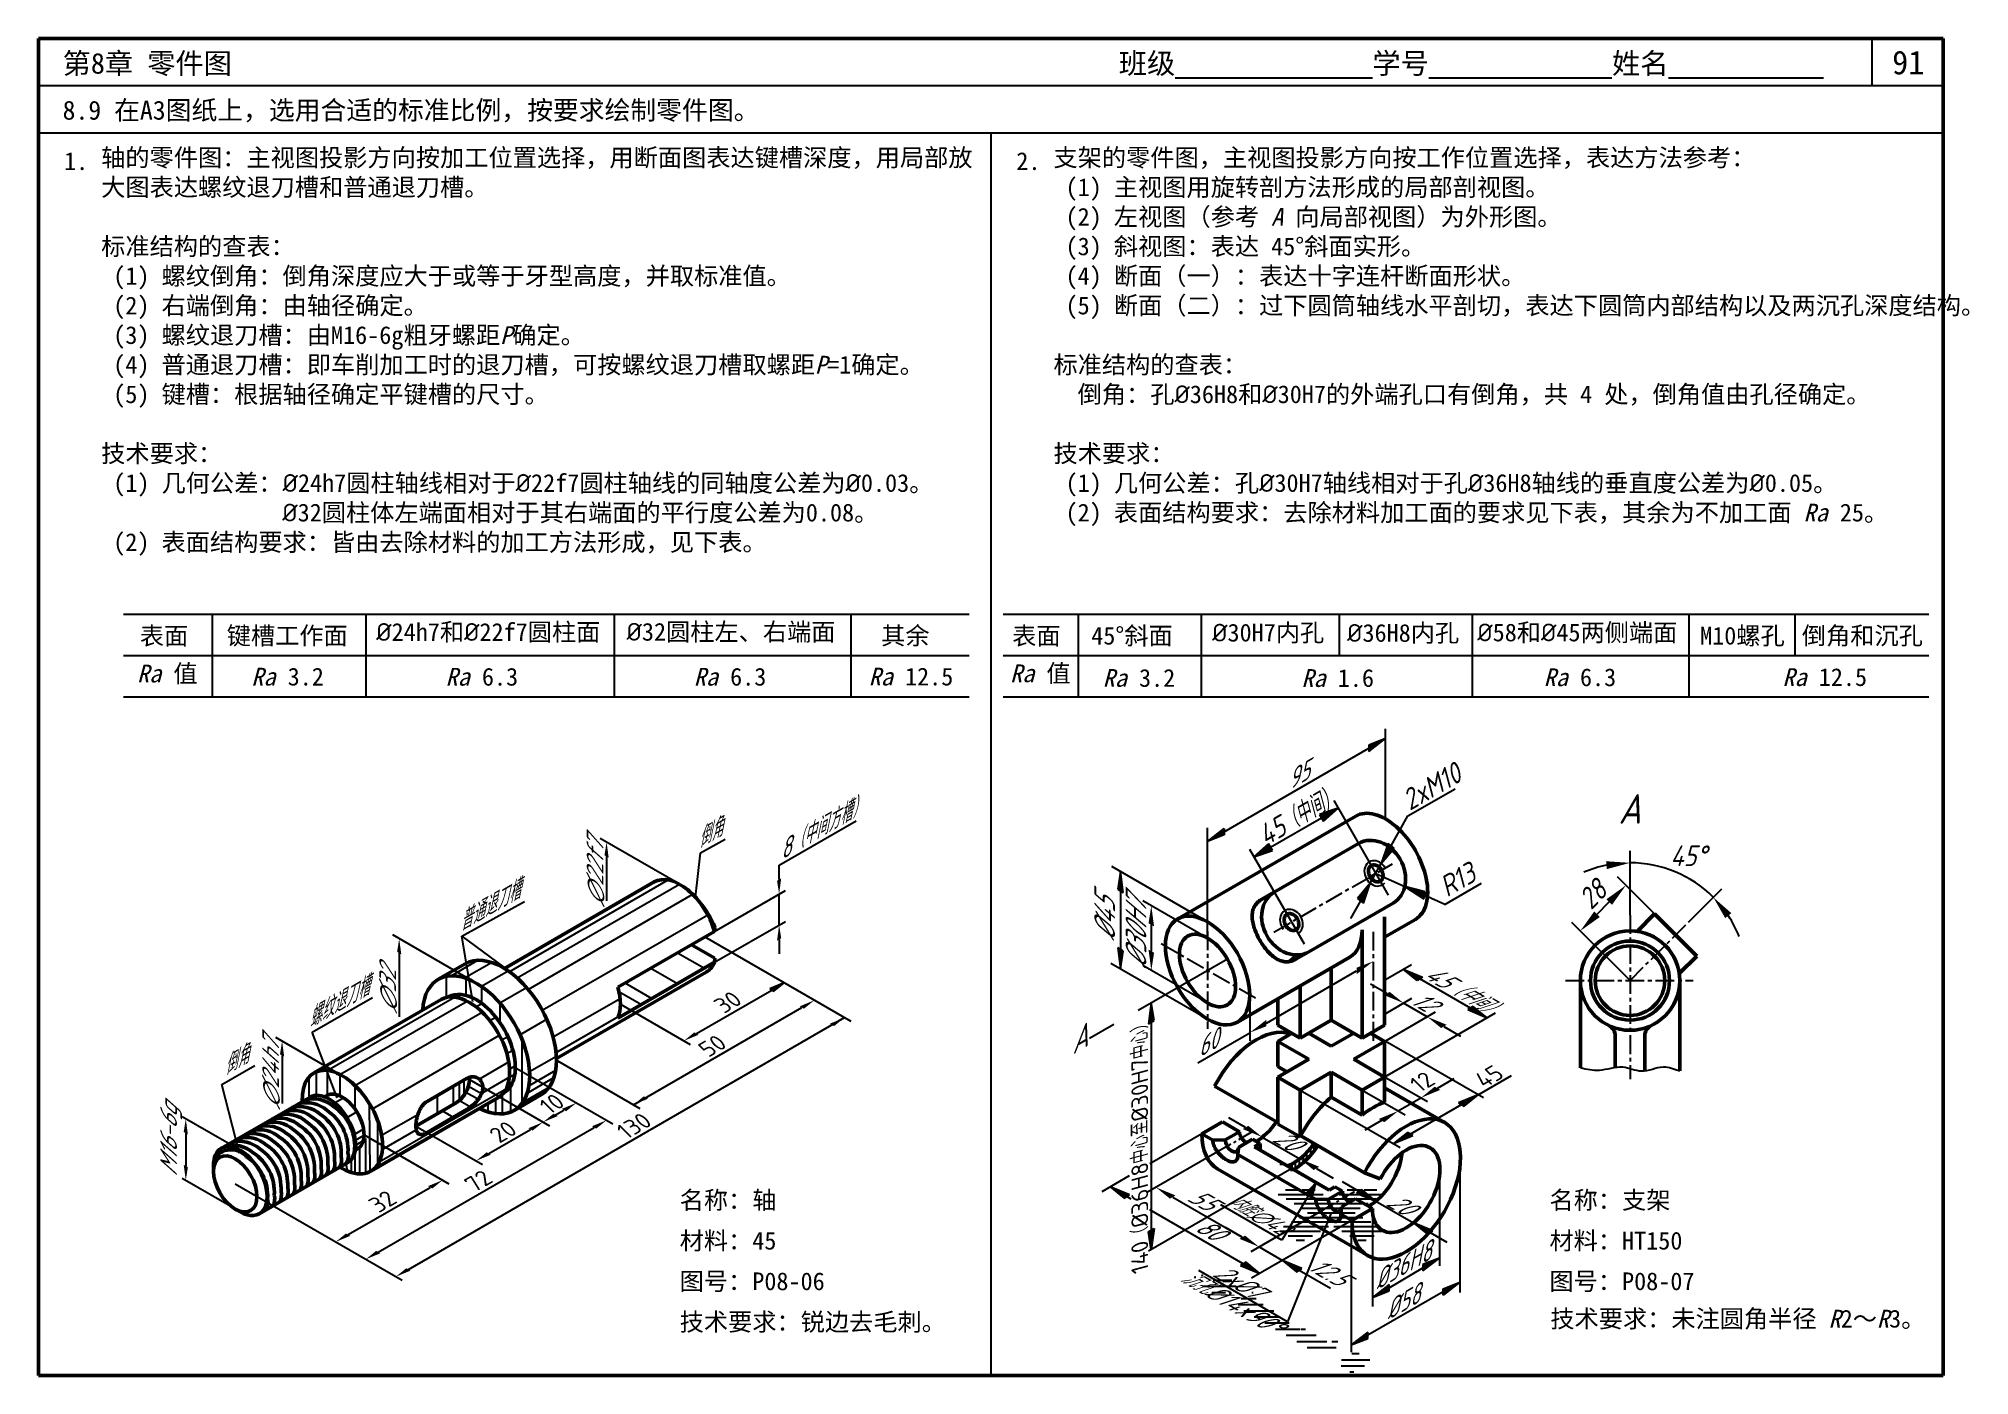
# Model space of a CAD drawing. Extents: x 0 to 326, y 0 to 226.
import ezdxf

# ---------------------------------------------------------------- set-up
doc = ezdxf.new("R2010")
doc.units = 0
doc.header["$LTSCALE"] = 0.2
doc.linetypes.add('CENTER', pattern=[50.800000000000004, 31.75, -6.35, 6.35, -6.35])
doc.layers.get('0').update_dxf_attribs({"linetype": 'CONTINUOUS'})
for name, color, linetype in [('CENTER', 7, 'CENTER'), ('DIM', 7, 'CONTINUOUS'), ('HATCH', 7, 'CONTINUOUS'), ('细实线层', 7, 'CONTINUOUS')]:
    doc.layers.add(name, color=color, linetype=linetype)
doc.layers.add('PV-40E', color=7, linetype='CONTINUOUS', lineweight=50)
doc.layers.add('PV-AC1', color=7, linetype='CONTINUOUS', lineweight=50)
doc.styles.get("Standard").update_dxf_attribs({"font": 'gbeitc.shx', "height": 3.5, "bigfont": 'gbcbig.shx'})
doc.styles.add('宋体', font='SimSun.ttf', dxfattribs={"height": 3})
pattern_1 = [(180, (-218.5275454636879, -22.41567601118872), (-3.97903932025656e-16, -1.792000000000004), [])]

msp = doc.modelspace()

# ---------------------------------------------------------------- texts
at = {"style": '宋体'}
for s, height, p in [('第8章 零件图', 3.5, (4.054244886859351, 220.0720066899165)), ('班级%%U              %%U学号%%U             %%U姓名%%U           ', 3.5, (182.6129724781545, 220.0720066899165)), ('91', 4, (313.3723309177669, 219.9634370107242)), ('8.9 在A3图纸上，选用合适的标准比例，按要求绘制零件图。', 3.2, (4.054244886859351, 212.299072055869)), ('1.', 3, (4.291385999384147, 203.7867337225044)), ('2.', 3, (165.2913859993841, 203.7867337225044)), ('名称：轴', 3, (108.3776797266279, 28.14236925123551)), ('名称：支架', 3, (255.4246459034548, 28.14236925123549)), ('材料：45', 3, (108.3776797266279, 21.27570258456884)), ('材料：HT150', 3, (255.4246459034548, 21.27570258456883)), ('图号：P08-06', 3, (108.3776797266279, 14.40903591790218)), ('图号：P08-07', 3, (255.4246459034548, 14.40903591790216)), ('技术要求：锐边去毛刺。', 3, (108.3776797266279, 7.54236925123551))]:
    msp.add_text(s, height=height, dxfattribs=at).set_placement(p)
at = {"color": 0, "extrusion": (0.7071067811865476, -0.4082482904638632, 0.5773502691896256)}
msp.add_text('95', height=4, rotation=315, dxfattribs=at).set_placement((191.4962528947865, -40.98881783655023, 134.7648485080887))
for s, p in [('2xM10', (231.8070468082356, 95.40321920011854)), ('45（中间）', (207.4652767316322, 89.44763623851776, -35.826618762488)), ('R13', (238.1070998555576, 80.76736742191497))]:
    msp.add_text(s, height=3.5, rotation=29.9999999999999).set_placement(p)
msp.add_text('A', height=5).set_placement((267.1002958158634, 93.27236658081992))
at = {"color": 0}
msp.add_text('45°', height=3.5, dxfattribs=at).set_placement((275.8564784399401, 86.10016749102485))
at = {"oblique": 30}
for s, p in [('%%C45', (181.9876992476605, 73.25891923822275, -1.154700538379508)), ('%%C30H7', (187.2741576588738, 68.61934570704125))]:
    msp.add_text(s, height=3.5, rotation=90, dxfattribs=at).set_placement(p)
at = {"color": 0}
msp.add_text('28', height=3.5, rotation=45, dxfattribs=at).set_placement((262.4593247252611, 78.56533990018994))
at = {"color": 0, "extrusion": (0, 0.816496580927726, 0.5773502691896258)}
for s, rotation, p in [('45（中间）', 135, (-233.9143852247594, -44.85524267061247, 50.75307725427836)), ('12', 135, (-231.6668308584149, -42.33731056479947, 47.19218352110298)), ('45', 225, (-244.4506392933727, -37.15023555732727, 33.11924350152353)), ('12', 225, (-233.5369488989295, -11.87263364088956, 50.11011918941433)), ('20', 135, (-208.3351653101219, -30.85827775229833, 26.72837484703811)), ('55', 135, (-193.9372817253334, -23.11773987350628, 20.01160598648768)), ('20', 135, (-227.5595613859991, -15.98335235701713, 23.97406720184848)), ('80', 135, (-195.2103647194044, -20.18141645638486, 15.85901758648086)), ('12.5', 135, (-214.317268053821, -16.38448279104842, 10.48934250153106))]:
    msp.add_text(s, height=4, rotation=rotation, dxfattribs=at).set_placement(p)
at = {"char_height": 3, "attachment_point": 1, "style": '宋体'}
for s, insert, width in [('轴的零件图：主视图投影方向按加工位置选择，用断面图表达键槽深度，用局部放大图表达螺纹退刀槽和普通退刀槽。\\P\\P标准结构的查表：\\P (1) 螺纹倒角：倒角深度应大于或等于牙型高度，并取标准值。\\P (2) 右端倒角：由轴径确定。\\P (3) 螺纹退刀槽：由M16-6g粗牙螺距{\\fSimSun|b0|i1|c134|p2;P}确定。\\P (4) 普通退刀槽：即车削加工时的退刀槽，可按螺纹退刀槽取螺距{\\fSimSun|b0|i1|c134|p2;P}=1确定。\\P (5) 键槽：根据轴径确定平键槽的尺寸。\\P\\P技术要求：\\P (1) 几何公差：{\\fISOCPEUR|b0|i0|c0|p34;%%C}24h7圆柱轴线相对于{\\fISOCPEUR|b0|i0|c0|p34;%%C}22f7圆柱轴线的同轴度公差为{\\fISOCPEUR|b0|i0|c0|p34;%%C}0.03。\\P               {\\fISOCPEUR|b0|i0|c0|p34;%%C}32圆柱体左端面相对于其右端面的平行度公差为0.08。\\P (2) 表面结构要求：皆由去除材料的加工方法形成，见下表。', (10.57904605292902, 207.3846937261757), 147.8159494564215), ('支架的零件图，主视图投影方向按工作位置选择，表达方法参考：\\P (1) 主视图用旋转剖方法形成的局部剖视图。\\P (2) 左视图（参考 {\\fSimSun|b0|i1|c134|p2;A }向局部视图）为外形图。\\P (3) 斜视图：表达 45%%D斜面实形。\\P (4) 断面（一）：表达十字连杆断面形状。\\P (5) 断面（二）：过下圆筒轴线水平剖切，表达下圆筒内部结构以及两沉孔深度结构。\\P\\P标准结构的查表：\\P  倒角：孔{\\fISOCPEUR|b0|i0|c0|p34;%%C}36H8和{\\fISOCPEUR|b0|i0|c0|p34;%%C}30H7的外端孔口有倒角，共 4 处，倒角值由孔径确定。\\P  \\P技术要求：\\P (1) 几何公差：孔{\\fISOCPEUR|b0|i0|c0|p34;%%C}30H7轴线相对于孔{\\fISOCPEUR|b0|i0|c0|p34;%%C}36H8轴线的垂直度公差为{\\fISOCPEUR|b0|i0|c0|p34;%%C}0.05。\\P (2) 表面结构要求：去除材料加工面的要求见下表，其余为不加工面 {\\fSimSun|b0|i1|c134|p2;Ra} 25。', (171.579046052929, 207.3846937261757), 149.7189225738207), ('{\\fISOCPEUR|b0|i0|c0|p34;%%C}24h7和{\\fISOCPEUR|b0|i0|c0|p34;%%C}22f7圆柱面', (57.07700682254813, 127.182218528793), 42.12966978089298), ('{\\fISOCPEUR|b0|i0|c0|p34;%%C}32圆柱左、右端面', (99.39421677918222, 127.2178296447268), 37.88998421877591), ('{\\fSimSun|b0|i1|c134|p2;Ra} 值', (16.66026966338586, 120.1601644347638), 16.75300945328115), ('{\\fSimSun|b0|i1|c134|p2;Ra} 3.2', (35.98206253787475, 119.6336079857564), 20.82383469403749), ('{\\fSimSun|b0|i1|c134|p2;Ra} 6.3', (68.82247432781605, 119.6196094340161), 24.11180921717437), ('{\\fSimSun|b0|i1|c134|p2;Ra} 6.3', (110.7852510522941, 119.6196094340161), 24.11180921717437), ('{\\fSimSun|b0|i1|c134|p2;Ra} 12.5', (140.3519453306994, 119.6476076010549), 16.43987045977747), ('{\\fSimSun|b0|i1|c134|p2;Ra} 值', (164.2638340773919, 120.1960323999793), 16.75300945328115), ('{\\fSimSun|b0|i1|c134|p2;Ra} 3.2', (179.9149207640642, 119.413374350652), 20.82383469403749), ('{\\fSimSun|b0|i1|c134|p2;Ra} 1.6', (213.5181548975474, 119.3993763306907), 24.11180921717437), ('{\\fSimSun|b0|i1|c134|p2;Ra} 6.3', (254.4638351639694, 119.5264103693051), 24.11180921717437), ('{\\fSimSun|b0|i1|c134|p2;Ra} 12.5', (294.8371890107996, 119.5544085363438), 16.43987045977747)]:
    msp.add_mtext(s, dxfattribs=dict(at, insert=insert, width=width))
at = {"layer": 'DIM', "extrusion": (0.7071067811865476, -0.4082482904638632, 0.5773502691896256)}
msp.add_text('8（中间方槽）', height=4, rotation=314.9999999999998, dxfattribs=at).set_placement((138.2366467741508, -96.45828949299789, 11.65862495875724))
at = {"layer": 'DIM', "extrusion": (0.7071067811865475, -0.4082482904638634, 0.5773502691896257)}
for s, p in [('倒角', (132.9320642944391, -30.73056097154626, 42.25957610529356)), ('普通退刀槽', (100.5760043758177, -38.43575705436724, 2.65636890636284)), ('螺纹退刀槽', (73.67685073192993, -13.16016374933405, 3.461064345989642)), ('倒角', (59.60731841522002, 1.556798610556203, 3.632163259051358))]:
    msp.add_text(s, height=4, rotation=314.9999999999998, dxfattribs=at).set_placement(p)
at = {"layer": 'DIM', "extrusion": (-0.7071067811865476, -0.4082482904638629, 0.5773502691896258)}
for s, p in [('∅22f7', (-20.88866311864313, 0.3252397528390389, -149.5865153278049)), ('∅32', (-22.82589861476077, 0.638393033660229, -101.1528240863268)), ('∅24h7', (-18.6701155926705, 3.053830975174424, -68.50626918228683)), ('M16-6g', (-17.32955264812124, 1.895987669189665, -44.00008147586016))]:
    msp.add_text(s, height=4, rotation=135.0000000000001, dxfattribs=at).set_placement(p)
at = {"layer": 'DIM', "extrusion": (2.054941863630089e-16, 0.816496580927726, 0.5773502691896258)}
for s, p in [('30', (-115.883625819307, -78.10847635578855, 19.5917597403373)), ('50', (-113.2435463649775, -65.2860592523728, 19.59175974033728)), ('10', (-86.39175276137205, -48.61660329785383, 19.59175974033736)), ('20', (-77.90647138713352, -40.13132192361522, 19.5917597403374)), ('130', (-99.43574736921157, -41.29592260752092, 19.59175974033739)), ('72', (-73.72570254336806, -25.76821543076347, 19.59175974033734)), ('32', (-57.51969900204897, -19.7445495385306, 19.59175974033737))]:
    msp.add_text(s, height=4, rotation=225, dxfattribs=at).set_placement(p)
at = {"layer": 'DIM', "extrusion": (0.7071067811865476, -0.4082482904638632, 0.5773502691896257)}
msp.add_text('A', height=5, rotation=315, dxfattribs=at).set_placement((134.3341231233953, -19.17675907132843, 138.6720327610336))
at = {"layer": 'DIM', "extrusion": (0, 0.8164965809277261, 0.5773502691896257)}
msp.add_text('内腔∅42', height=3.5, rotation=135, dxfattribs=at).set_placement((-200.782877618225, -7.053523175552245, 30.37927519851254))
at = {"layer": 'DIM', "extrusion": (0, 0.816496580927726, 0.5773502691896258)}
for s, p in [('沉孔%%C14x90%%D', (-192.7584348667757, 17.18230373525792, 31.70055302478447)), ('2x%%C7', (-198.2533798335074, 15.59838454540006, 31.70055302478442))]:
    msp.add_text(s, height=4, rotation=134.9999999999992, dxfattribs=at).set_placement(p)
at = {"layer": 'DIM', "extrusion": (0.7071067811865476, -0.4082482904638632, 0.5773502691896257), "insert": (186.1933672369962, 38.53835445096399, 43.72938673441925), "char_height": 4, "attachment_point": 5, "text_direction": (1.665334536937735e-16, 0.8164965809277261, 0.5773502691896258)}
msp.add_mtext('\\A1;140（%%C36H8中心至%%C30H7中心）', dxfattribs=at)
at = {"layer": 'DIM', "extrusion": (0.7071067811865476, -0.4082482904638634, 0.5773502691896256), "char_height": 4, "attachment_point": 5, "text_direction": (0.7071067811865476, 0.4082482904638627, -0.5773502691896258)}
for s, insert in [('\\A1;60', (197.9636236323336, 56.33298657074906, 44.44680188601846)), ('\\A1;%%C36H8', (230.9018795451691, 18.7055613941196, 44.44680188601846)), ('\\A1;%%C58', (230.9018781266936, 12.54434721992581, 44.44680188601846))]:
    msp.add_mtext(s, dxfattribs=dict(at, insert=insert))
at = {"layer": '细实线层', "style": '宋体'}
for s, p in [('表面', (17.11236327055042, 123.5198761848681)), ('键槽工作面', (31.80727725520057, 123.5574880291324)), ('其余', (142.447615919992, 123.5574880291324)), ('表面', (164.5941101599834, 123.5198761848681)), ('45%%D斜面', (177.9594717948015, 123.5574880291324)), ('M10螺孔', (280.9005752572078, 123.5574880291324)), ('倒角和沉孔', (298.1032627345052, 123.5574880291324))]:
    msp.add_text(s, height=3, dxfattribs=at).set_placement(p)
at = {"layer": '细实线层', "char_height": 3, "attachment_point": 1, "style": '宋体'}
for s, insert, width in [('{\\fISOCPEUR|b0|i0|c0|p34;%%C}30H7内孔', (198.4014927111482, 127.0740068096912), 22.63041559490534), ('{\\fISOCPEUR|b0|i0|c0|p34;%%C}36H8内孔', (221.2183220204968, 127.0225550593843), 24.41033655241017), ('{\\fISOCPEUR|b0|i0|c0|p34;%%C}58和{\\fISOCPEUR|b0|i0|c0|p34;%%C}45两侧端面', (243.2272231044467, 127.1055163138041), 43.86232355998391), ('技术要求：未注圆角半径 {\\fSimSun|b0|i1|c134|p2;R}2～{\\fSimSun|b0|i1|c134|p2;R}3。', (255.5777469282364, 11.08861976196982), 68.90230131399358)]:
    msp.add_mtext(s, dxfattribs=dict(at, insert=insert, width=width))

# ---------------------------------------------------------------- hatches: boundary and pattern name
for points in [[(95.66870437475075, 87.91927814542923), (96.37581115593724, 87.51102985496537), (96.02225776534397, 90.16464374298043)], [(124.8400599462107, 83.61609844254451), (125.1936133368038, 81.3707328449945), (125.5471667273973, 84.02434673300843)], [(125.1936133368038, 76.14515472705716), (124.8400599462108, 73.49154083904082), (125.5471667273973, 73.89978912950471)], [(60.6088717523578, 71.59665793160082), (61.3159785335443, 71.18840964113696), (60.96242514295102, 73.84202352915204)], [(124.3026159328097, 64.93264017452452), (126.0703828857759, 66.36150919114803), (123.595509151623, 65.34088846498838)], [(129.3937847573528, 61.99325248318473), (131.1615517103191, 63.42212149980827), (128.6866779761663, 62.40150077364862)], [(134.484953581896, 59.05386479184494), (136.2527205348622, 60.48273380846845), (133.7778468007094, 59.4621130823088)], [(40.80988187913448, 54.28693041593308), (41.51698866032098, 53.87868212546922), (41.1634352697277, 56.53229601348428)], [(109.0998201372988, 56.5635502200154), (111.5746938714518, 57.58417094617502), (110.8675870902652, 57.99241923663888)], [(89.17598571229433, 44.65227076098579), (90.94375266526066, 46.08113977760933), (88.46887893110778, 45.06051905144968)], [(100.5604048893977, 45.75454114523816), (103.0352786235506, 46.77516187139775), (102.3281718423641, 47.18341016186164)], [(24.52874824231418, 41.15154167025823), (25.23585502350073, 40.74329337979437), (24.88230163290746, 43.39690726780943)], [(83.51913146280197, 41.38628443727489), (85.28689841576829, 42.81515345389843), (82.81202468161541, 41.79453272773878)], [(85.28689841576829, 42.81515345389843), (87.76177214992123, 43.83577418005805), (87.05466536873473, 44.24402247052191)], [(94.26715453683755, 41.71288306964598), (96.03492148980382, 43.14175208626948), (93.56004775565094, 42.12113136010984)], [(73.9731899167835, 36.28318080647659), (76.44806365093649, 37.30380153263618), (75.74095686974994, 37.71204982310007)], [(24.52874824231418, 35.59936491994963), (24.88230163290746, 32.94575103193451), (25.23585502350073, 35.1911166294858)], [(66.5485687143248, 31.58832546614214), (68.31633566729113, 33.01719448276565), (65.84146193313825, 31.996573756606)], [(50.21440206891543, 22.56603824689079), (52.68927580306843, 23.58665897305041), (51.98216902188187, 23.99490726351427)], [(55.30557089345859, 19.62665055555097), (57.78044462761159, 20.64727128171057), (57.07333784642503, 21.05551957217445)], [(60.39673971800175, 16.68726286421121), (62.87161345215469, 17.70788359037083), (62.16450667096819, 18.11613188083469)]]:
    msp.add_hatch(color=256).paths.add_polyline_path(points)
at = {"layer": 'DIM'}
for points in [[(227.7142767648633, 107.6539419991451), (224.8858496401178, 106.5652798912421), (224.8858496401178, 105.4766177833384)], [(219.7056800887181, 95.89550138928877), (216.5439196306388, 94.83985849662318), (217.2105862973054, 93.68515795824399)], [(197.6198121575644, 90.27889475700357), (200.4482392823105, 92.45621897281097), (200.4482392823105, 91.36755686490727)], [(205.4504073799973, 87.66521585353746), (208.612167838077, 88.72085874620328), (207.9455011714103, 89.87555928458252)], [(228.1650520838004, 89.93190406444444), (227.001542164725, 86.54849117345489), (229.1768227783271, 89.13138624697103)], [(183.3720819211761, 81.6443477654476), (182.9006774003851, 85.18249961613446), (182.429272879594, 82.18867881939946)], [(225.1318194664257, 83.2073587133305), (222.9565388528238, 80.62446363981218), (223.9683095473505, 79.823945822339)], [(230.9751042528807, 82.66997587479176), (234.2134404221465, 80.56741371429908), (234.4791079700366, 81.73964096302717)], [(188.5877015392084, 75.88967986306915), (188.1162970184174, 79.427831713756), (187.6448924976263, 76.434010917021)], [(182.9006774003851, 68.72192854463128), (183.3720819211762, 71.7157493413664), (182.429272879594, 72.26008039531825)], [(188.1162970184173, 68.4541176660868), (188.5877015392084, 71.44793846282192), (187.6448924976262, 71.99226951677377)], [(225.6551818180477, 70.01109896076878), (222.8267546933023, 68.92243685286581), (222.8267546933023, 67.83377474496206)], [(233.0428888444558, 66.77107990421604), (230.6858662405007, 68.6762385930474), (233.9856978860378, 67.31541095816786)], [(188.5877015392094, 59.97343984551844), (188.1162970184184, 62.96726064225348), (187.6448924976273, 59.42910879156659)], [(227.4747375230243, 64.29167831041073), (230.7745691685616, 62.93085067553119), (228.4175465646065, 64.83600936436258)], [(241.6011450407641, 61.82996838548348), (244.9009766863014, 60.46914075060394), (242.5439540823463, 62.37429943943533)], [(204.7474485119255, 57.9400135083344), (207.5758756366716, 60.11733772414181), (207.5758756366716, 59.0286756162381)], [(237.1136307790384, 58.72666069436096), (234.7566081750833, 60.63181938319232), (238.0564398206205, 59.27099174831278)], [(233.674077144208, 46.90659713410267), (236.9739087897453, 48.26742476898221), (236.0310997481631, 48.81175582293406)], [(241.01191193356, 45.52954128497899), (243.3689345375151, 47.43469997381032), (240.069102891978, 46.07387233893078)], [(227.5156484845942, 42.80669563573778), (229.8726710885493, 44.71185432456912), (226.5728394430122, 43.35102668968958)], [(203.5707628862431, 41.64733133526002), (206.8705945317805, 40.28650370038025), (204.5135719278251, 42.19166238921187)], [(229.0519483046812, 39.17592681127013), (232.3517799502185, 40.53675444614967), (231.4089709086363, 41.08108550010152)], [(213.2062712912116, 36.62859901782437), (215.5632938951669, 34.72344032899295), (216.5061029367489, 35.26777138294477)], [(181.1470525830423, 31.87507084052504), (183.5040751869976, 29.96991215169368), (184.4468842285796, 30.51424320564547)], [(188.9082566133459, 31.78362322346115), (191.2652792173012, 29.87846453462979), (192.2080882588832, 30.42279558858158)], [(215.9746242688819, 32.61741964305503), (214.049997213265, 30.55665480597537), (215.3116579406844, 30.30766351652562)], [(222.7951589621201, 30.81040637899866), (226.0949906076576, 29.4495787441189), (223.7379680037021, 31.35473743295051)], [(188.5877015392095, 24.8052991117994), (188.1162970184184, 21.26714726111248), (187.6448924976273, 24.26096805784761)], [(203.0315360562454, 23.085212981311), (206.3313677017825, 21.72438534643146), (203.9743450978274, 23.62954403526282)], [(232.4306673670886, 25.79167406156296), (234.787689971044, 23.88651537273154), (235.730499012626, 24.43084642668336)], [(233.9993976734013, 17.65531506255837), (236.8278247981475, 19.83263927836578), (233.9993976734015, 18.7439771704621)], [(203.1899279752311, 18.6042797451797), (206.4897596207682, 17.24345211030015), (204.1327370168131, 19.14861079913152)], [(213.5909973219643, 18.07736728495433), (210.2911656764272, 19.43819491983385), (212.6481882803823, 17.53303623100254)], [(225.4967898990626, 13.18518401602216), (228.3252170238093, 14.27384612392618), (228.3252170238093, 15.36250823182988)], [(240.2852253518677, 15.74746509147383), (237.4567982271216, 13.57014087566654), (237.4567982271216, 14.65880298357024)], [(221.9117627495164, 5.139541512060532), (224.7401898742626, 6.228203619964347), (224.7401898742626, 7.316865727867935)]]:
    msp.add_hatch(color=256, dxfattribs=at).paths.add_polyline_path(points)
at = {"layer": 'HATCH', "extrusion": (0, 0.8164965809277261, 0.5773502691896257)}
h = msp.add_hatch(dxfattribs=at)
h.set_pattern_fill('_U', color=256, scale=1.344, angle=-90, style=0, pattern_type=0)
h.set_pattern_definition([(180, (-218.5275454636879, -51.55978910457356), (-2.984279490192419e-16, -1.344000000000002), [])])
h.paths.add_polyline_path([(-213.3068694332434, -38.73630096281113), (-218.5275454636882, -43.95697699325584), (-223.7332954731054, -38.75122698383845), (-227.5530483258333, -42.53428624242838), (-222.328951519347, -47.75838304891474), (-227.5118042611311, -52.9412357906989), (-225.188495102158, -55.3194351414802), (-223.8064038463083, -53.96119340018043), (-222.3188528935493, -55.35109653443479), (-218.5275454636882, -51.55978910457359), (-214.7261394080292, -55.36119516023254), (-213.2575739523401, -53.8926297045433), (-211.9542429060751, -55.3171932068019), (-209.487550344695, -52.99697211224888), (-214.7261394080292, -47.75838304891474), (-209.5003447050121, -42.53258834589766)])
h = msp.add_hatch(dxfattribs=at)
h.set_pattern_fill('_U', color=256, scale=1.792, angle=180, style=0)
h.set_pattern_definition(pattern_1)
h.paths.add_polyline_path([(-200.629258618294, -24.1579871200324), (-201.6698020228764, -25.19853052461479), (-198.8187474811322, -28.04958506635895), (-196.6694606436494, -25.90029822887609), (-198.4970597088699, -24.07269916365544)])
h.paths.add_polyline_path([(-201.6698020228764, -25.19853052461479), (-203.0051374030808, -26.53386590481923), (-200.1540828613366, -29.3849204465634), (-198.8187474811322, -28.04958506635895)])
h = msp.add_hatch(dxfattribs=at)
h.set_pattern_fill('_U', color=256, scale=1.792, angle=180, style=0, pattern_type=0)
h.set_pattern_definition(pattern_1)
h.paths.add_polyline_path([(-213.3908040278245, -13.47752851966652), (-213.3006121371569, -13.38733662899889), (-209.4992060814981, -17.18874268465774), (-209.5893979721657, -17.27893457532539), (-203.8872888886773, -22.98104365881374), (-202.846745484095, -21.94050025423136), (-202.7614575277181, -19.80830134480729), (-215.9201707973065, -6.649588075218864), (-218.0523697067305, -6.734876031595823), (-219.0929131113129, -7.775419436178189)])
h.paths.add_polyline_path([(-219.161113139631, -10.37789016826894), (-218.2107616257163, -9.427538654354201), (-213.7757878941143, -13.86251238595625), (-213.3908040278245, -13.47752851966652), (-219.0929131113129, -7.775419436178189), (-220.4282484915174, -9.11075481638263)])
h.paths.add_polyline_path([(-205.2226242688819, -24.31637903901818), (-203.8872888886773, -22.98104365881374), (-209.5893979721657, -17.27893457532539), (-209.9743818384554, -17.6639184416151), (-205.5394081068533, -22.09889217321714), (-206.489759620768, -23.0492436871319)])
h = msp.add_hatch(dxfattribs=at)
h.set_pattern_fill('_U', color=256, scale=1.792, angle=180, style=0, pattern_type=0)
h.set_pattern_definition(pattern_1)
h.paths.add_polyline_path([(-221.3103999771139, -5.557932570377166), (-220.2698565725316, -4.5173891657948), (-220.1845686161546, -2.385190256370764), (-222.0121676813752, -0.5575911911501379), (-224.161454518858, -2.706878028633001)])
h.paths.add_polyline_path([(-222.6457353573184, -6.893267950581608), (-221.3103999771139, -5.557932570377166), (-224.161454518858, -2.706878028633001), (-225.4967898990625, -4.042213408837444)])

# ---------------------------------------------------------------- linework, layer by layer
at = {"lineweight": 50}
for p, q in [((322, 226), (0, 226)), ((0, 226), (0, 0)), ((322, 0), (322, 226)), ((0, 0), (322, 0))]:
    msp.add_line(p, q, dxfattribs=at)
for p, q in [((310, 218), (310, 226)), ((322, 218), (0, 218)), ((322, 210), (0, 210)), ((161, 210), (160.9999999999999, 0)), ((111.0657006285216, 80.82289566443183, -36.82141227013678), (111.8981551457493, 88.32779855595157)), ((212.4367467332432, 70.98408072313578), (211.2610266982709, 70.04438188843741)), ((213.063797304157, 71.14069695686885), (211.9664583760397, 70.2009984802454)), ((74.84872772963763, 65.77574971155317, -59.08703403738996), (74.84872772963763, 62.94885007859673, -59.08703403738996)), ((126.0703828857759, 66.36150919114803, -59.91542303772188), (123.595509151623, 65.34088846498838, -58.47204736474784)), ((123.595509151623, 65.34088846498838, -58.47204736474784), (124.3026159328097, 64.93264017452452, -57.89469709555821)), ((124.3026159328097, 64.93264017452452, -57.89469709555821), (126.0703828857759, 66.36150919114803, -59.91542303772188)), ((213.3652777523846, 65.42745753611104), (213.3652777523846, 57.07635689616552)), ((77.95753535858262, 62.96276420989963, -55.10887179019264), (77.95753535858262, 59.6775760212372, -55.10887179019264)), ((46.90436370047047, 51.33602981454739, -45.09105602370983), (46.90436370047047, 47.34677445805317, -45.09105602370983)), ((215.6000505330325, 39.19118543918245), (215.6000505330325, 37.92947565391233)), ((212.4336189024087, 36.02770717366269), (212.4336189024087, 34.82707411679073)), ((213.1002358469508, 36.36070465967015), (213.1002358469508, 35.49307013521391)), ((213.7668533635173, 37.10994954029911), (213.7668533635173, 35.89634852394695)), ((214.3501434760038, 37.77594522846374), (214.3501434760038, 36.65856172213105)), ((215.0167604205459, 38.52519010909273), (215.0167604205459, 37.19319909083845)), ((211.8503287899222, 35.6114597790411), (211.8503287899222, 35.11196319195514)), ((236.8364179429558, 35.10928801434869), (236.8364179429558, 18.53004521890648)), ((225.4967898990626, 28.21716615796882), (225.4967898990626, 11.63792336252661)), ((228.3252170238092, 14.81817717787783, -2.30940107675849), (233.9993976734012, 18.19964611651017, -9.588633270701564))]:
    msp.add_line(p, q)
at = {"color": 0, "linetype": 'ByBlock', "extrusion": (0.7071067811865476, -0.4082482904638632, 0.5773502691896256)}
for p, q in [((227.7142767648633, 94.05945044398086, 20.52371815612706), (227.7142767648633, 109.2869351610006, 31.29117585994624)), ((200.4482392823101, 91.91188791885858, 52.39910170151895), (224.8858496401172, 106.0209488372897, 32.4458763983255)), ((197.6198121575643, 73.81216780706325, 46.55752570745143), (197.6198121575643, 92.54481187373153, 55.55476289749437))]:
    msp.add_line(p, q, dxfattribs=at)
at = {"color": 0, "linetype": 'ByBlock', "extrusion": (0.5000000000000003, 0.2886751345948124, 0.8164965809277261)}
for p, q in [((231.5001643216387, 94.58737978938225, 31.93382816628818), (239.4669007230071, 99.18697719527509, 25.42901513341841)), ((228.6709374310627, 89.53164515570722, 35.45384085008188), (231.5001643216387, 94.58737978938225, 31.93382816628818)), ((225.1318194664248, 83.20735871332897, 39.85707205308791), (227.0015421647241, 86.5484911734533, 37.53083670055644)), ((237.7174441392985, 79.63707880253608, 55.61502319527218), (243.9328242466474, 83.22553018062976, 50.54018658845564)), ((223.462424200086, 80.22420473107508, 41.93406790356247), (221.7930289337475, 77.24105074882115, 44.01106375403702))]:
    msp.add_line(p, q, dxfattribs=at)
at = {"color": 0, "linetype": 'ByBlock', "extrusion": (0.5000000000000001, 0.2886751345948128, 0.8164965809277261)}
for p, q in [((218.9714067370617, 97.1673001410015), (228.1851107634773, 81.20869664134787)), ((208.2788345047422, 89.2982090153923, 9.32998035010479), (216.8772529639707, 94.26250822743287, 2.309401076758938)), ((204.716134028341, 88.93701460525003), (213.9357993140517, 72.96808590161997))]:
    msp.add_line(p, q, dxfattribs=at)
at = {"color": 0, "linetype": 'ByBlock'}
for p, q in [((269.0495963796212, 77.82369196423437), (269.0495963796212, 88.65718487733216)), ((276.0640956489918, 75.17240479597791), (266.9569888678052, 84.2795115771645)), ((278.9967031608077, 76.6907987454208), (284.5447758179561, 82.23887140256915)), ((263.4780235043673, 77.97211908898043), (265.5427753054321, 80.03687089004518)), ((269.0495963796212, 66.74369196423424), (259.235382817248, 76.55790552660733))]:
    msp.add_line(p, q, dxfattribs=at)
at = {"color": 0, "linetype": 'ByBlock', "extrusion": (-0.7071067811865476, -0.4082482904638632, 0.5773502691896256)}
for p, q in [((197.6198121575643, 76.68440320183856, 52.37721642088287), (181.4149465380591, 86.04028672944156, 39.1459990481637)), ((182.9006774003847, 81.91651329242325, 38.04969214067285), (182.9006774003847, 71.9879148683421, 31.029112867327)), ((197.6198121575643, 73.9409746899214, 50.43731951640571), (186.702083456044, 80.24432829468344, 41.52303136011788)), ((188.1162970184171, 76.16184539004485, 40.36833082173864), (188.1162970184171, 71.72010398979799, 37.22754535734706)), ((197.6198121575643, 60.22383213033561, 40.73783499401998), (181.2758634744712, 69.66001530214078, 27.39305677541634)), ((197.6198121575643, 62.9672606422528, 42.67773189849714), (186.702083456044, 69.2706142470148, 33.76344374220932))]:
    msp.add_line(p, q, dxfattribs=at)
at = {"color": 0, "linetype": 'ByBlock', "extrusion": (-0.5, -0.288675134594813, 0.8164965809277261)}
for p in [(226.0666808155744, 84.87792494339124, 50.33333580368504), (237.7174441392985, 79.63707880253608, 55.61502319527218)]:
    msp.add_line(p, (230.9751042528841, 82.66997587479023, 52.55849113995555), dxfattribs=at)
at = {"extrusion": (2.054941863630089e-16, 0.816496580927726, 0.5773502691896258)}
for p, q in [((79.56662253483006, 68.25345616532155, -62.59104010788856), (106.4255720276909, 83.76047788517529, -84.52128053611995)), ((80.88516290670879, 67.19536129849556, -45.09105602370981), (108.3444794725831, 83.0490051095662, -67.5114941143582)), ((82.74735690187197, 65.26703199458305, -45.09105602370981), (110.5779059261466, 81.33500696544311, -67.81460414737151)), ((85.15944138826563, 61.72246461061025, -45.09105602370981), (113.1255816669529, 77.86872322870511, -67.92531394300309)), ((69.74000067240354, 67.56074385904455, -61.61139696952888), (74.26548407199749, 70.17353291801325, -65.3064386923425)), ((72.02179730698691, 67.21109823623203, -61.11692338772308), (76.54728070658086, 69.82388729520076, -64.8119651105367)), ((103.5021569657662, 68.84716467005975, -63.43067072738579), (108.0276403653602, 66.23437561109105, -59.73562900457209)), ((108.0287577734879, 71.46059886491184, -67.12662481011519), (112.5542411730819, 68.84780980594317, -63.43158308730156)), ((68.92705848941142, 67.36150280885195, -61.32962757416504), (68.92705848941142, 63.78471265218656, -56.27128242484631)), ((72.2514644211023, 67.23376006324449, -61.14897205083226), (72.2514644211023, 64.2956824127358, -56.99390279017757)), ((74.84872772963763, 65.77574971155317, -59.08703403738996), (79.37421112923158, 68.38853877052193, -62.78207576020363)), ((77.95753535858262, 62.96276420989963, -55.10887179019264), (82.48301875817657, 65.57555326886833, -58.80391351300627)), ((99.11843974157955, 66.35450990438403, -59.90552455145314), (103.6770794033273, 63.72257806853548, -56.1834108539546)), ((48.81126823747121, 51.54997350246253, -38.96874838720954), (70.32488605537128, 63.97086654086991, -56.5345437789108)), ((50.93701434987031, 50.87529384934776, -38.01460727151741), (72.43306049794143, 63.28604187944919, -55.56605545488206)), ((73.94450338666599, 62.32352673822356, -54.20485348817128), (74.9272088706831, 62.89089201395493, -55.00722915593018)), ((86.98793270739827, 57.2150609950759, -46.98039195129355), (98.29777961489566, 63.74480415161298, -56.2148432820812)), ((98.10930772441412, 64.895211160471, -57.84176447625731), (101.9087236108052, 62.70161737569981, -54.73955439549653)), ((53.48341011515612, 49.02056753099136, -35.39162815760749), (74.97945626322718, 61.43131556109282, -52.94307634097213)), ((76.29607290045362, 59.97924155539712, -50.88953358854786), (77.3034396460614, 60.56084501714642, -51.71204509207688)), ((81.3722705138934, 57.56638980624089, -47.47724592089549), (85.93425551052201, 60.20025307208348, -51.20209107288634)), ((87.48012369734107, 54.599270885994, -43.28110610270843), (98.0370149759384, 60.69429490749778, -51.90077173690894)), ((56.42018344791734, 45.09189329198124, -29.83564376665363), (77.9162295959884, 57.50264132208267, -47.38709195001822)), ((78.3100182011056, 56.71337299835278, -46.27089798224796), (79.31996819600857, 57.29646789977809, -47.09551869999418)), ((81.7132349996105, 56.82784747910927, -46.43278934547935), (81.7132349996105, 45.64527637764481, -30.61824563158689)), ((74.49243026302128, 50.09883575156885, -36.9165296990241), (79.4881201875886, 52.98309867430572, -40.99549344180841)), ((79.16881583156271, 54.41298752725779, -43.01766165033938), (80.19112467498809, 55.00321781320434, -43.85237332564833)), ((79.6195131542832, 51.74924248802733, -39.25055728915556), (80.58820678327243, 52.30851801548649, -40.0414923251917)), ((83.00449650934439, 51.35334922767847, -38.69067967111815), (87.52997990893834, 53.96613828664729, -42.38572139393187)), ((45.65621696757546, 50.37174941195641, -37.30248789890104), (45.65621696757546, 47.1781868811731, -32.78610845558074)), ((48.81126823747121, 51.54997350246253, -38.96874838720954), (48.81126823747121, 47.35444044864956, -33.0353686411226)), ((50.93701434987031, 50.87529384934776, -38.01460727151741), (50.93701434987031, 47.27061576099398, -32.91682263097834)), ((53.48341011515612, 49.02056753099136, -35.39162815760749), (53.48341011515612, 45.03555163678848, -29.75596463375335)), ((71.10070915980987, 49.47755202552514, -36.03790182757137), (71.10070915980987, 46.45267946952134, -31.76008603442064)), ((71.86787900867904, 49.86077904046683, -36.5798666695697), (71.86787900867904, 47.43367176144769, -33.14741863824637)), ((74.91467348859129, 47.72254461402522, -33.5559465441629), (79.6658392505044, 50.46563144563029, -37.4352571441858)), ((79.35004675160002, 49.240379144981, -35.70248872327875), (80.2177849001236, 49.74136799861719, -36.41099395468881)), ((79.57873849616732, 50.37445455789429, -37.30631355297463), (80.51068716118544, 50.91251537051348, -38.06724645156217)), ((82.59635763716466, 47.72540351889787, -33.55998964620733), (87.22933965253736, 50.40025693262398, -37.3428036212588)), ((82.89491436250984, 48.96827779138646, -35.31767929868532), (87.42039776210379, 51.58106685035525, -39.01272102149898)), ((50.131379136536, 46.15624674913436, -31.34086686091825), (51.40999668995823, 46.89445693779327, -32.38485372160165)), ((55.88233512046207, 46.02687459494722, -31.15790700587335), (56.01133273205642, 34.42792157698045, -14.75451033853638)), ((57.57892495625691, 36.11207555849645, -17.13626374032097), (79.07497110432797, 48.52282358859789, -34.68771192368561)), ((67.39271781569579, 47.30592901584023, -32.96676311491345), (67.39271781569573, 44.24149423287806, -28.63299788384053)), ((70.07781472668114, 48.85280844748336, -35.15438098649922), (70.07781472668108, 45.7917356572357, -30.82537033111972)), ((71.15361310456956, 46.49847576494655, -31.82485177651744), (73.11611383438327, 45.36542544030376, -30.22247664055636)), ((72.25436864492599, 47.90487507960042, -33.81380076141313), (74.34450343335976, 46.69813519685555, -32.10721285297882)), ((72.67347856636673, 48.91420415215361, -35.24120762471532), (74.88197677858892, 47.63912711482228, -33.43797638545089)), ((75.95945576521643, 45.90076125791943, -30.97955581425252), (75.95945576521638, 44.6233362456061, -29.1730040369244)), ((77.23807380662726, 46.66721650968352, -32.06348722624939), (77.23807380662726, 44.36785136533148, -28.81169385425876)), ((78.38882906791963, 47.43367176144772, -33.14741863824638), (78.38882906791963, 44.11236648505689, -28.45038367159313)), ((79.79530891347167, 48.83883951936846, -35.13462593890732), (79.79530891347162, 44.6233362456061, -29.1730040369244)), ((81.85991569626981, 46.19805062113769, -31.39998646366506), (86.38539909586376, 48.81083968010642, -35.09502818647866)), ((52.17716702681605, 43.6013961135674, -27.72776244226191), (53.70650519631766, 44.48435991741115, -28.97646182874227)), ((57.29163821648211, 43.16413780181991, -27.10938580752828), (57.29163821648211, 35.60047524562909, -16.41275163934962)), ((57.98978399458463, 40.58634805620567, -23.46384058833429), (64.12535121990481, 44.12871944537536, -28.47351024986045)), ((68.14720288818762, 44.76020338576551, -29.36656340278105), (70.09369225592383, 43.63639722532829, -27.77726148921226)), ((53.45578506822687, 40.79106120866614, -23.75334870494004), (54.88672512397659, 41.61721483504743, -24.92170636797218)), ((53.58364687236804, 39.76912107662744, -22.30810711027756), (54.90395846527235, 40.5314033302049, -23.38613701164317)), ((53.71150867650914, 39.00266582486326, -21.22417569828055), (54.90416947458635, 39.69124885768503, -22.19797916211713)), ((55.24584935022477, 40.02460595690206, -22.66941729294317), (55.24584935022477, 34.14789925379292, -14.35849897131733)), ((58.10437285178443, 38.1815668923815, -20.06296645191482), (63.85174124397196, 41.49981158074296, -24.75567309346803)), ((52.81647604752152, 36.19233091996207, -17.24976196095881), (52.81647604752152, 34.31385056277033, -14.59318956316677)), ((53.45578506822687, 37.59749867788283, -19.23696926161974), (53.45578506822687, 34.14845065588457, -14.3592787716337)), ((54.22295491709622, 38.6194388099216, -20.68221085628235), (54.22295491709622, 34.05454465402604, -14.22647563021714)), ((51.92144341853395, 35.80910329408004, -16.70779625496037), (52.17716702681605, 34.65942102737417, -15.08190000096507))]:
    msp.add_line(p, q, dxfattribs=at)
at = {"color": 0, "linetype": 'ByBlock', "extrusion": (0, 0.816496580927726, 0.5773502691896258)}
for p, q in [((227.6898311963101, 66.94647695378222, -8.731296722544622), (232.1000798028737, 69.49273517397495, -12.33224963084512)), ((227.9461420438154, 64.56384383738671, -5.361744655178818), (225.1815679985266, 66.15997140662878, -7.619009910878624)), ((242.0725495615553, 62.10213391245929, -1.880361092717994), (233.5142933652468, 67.04324543119176, -8.868148015707375)), ((227.7467154619111, 61.1827185229298, -0.580111379390828), (232.1887827309346, 63.74734725645899, -4.207044116799566)), ((234.7566081750833, 60.63181938319232, 0.1989776555255316), (230.7745691685615, 62.93085067553125, -3.052343578420314)), ((226.9167180271824, 50.08592417258552, 15.11312568973118), (246.3151902486746, 61.28563733153158, -0.7256605543387378)), ((227.6337306909975, 56.5194241503504, 6.014782767648861), (236.1708217374564, 61.44831596411993, -0.9557228828537117)), ((237.5850352998295, 58.99882622133677, 2.508378732284045), (240.4134624245758, 57.3658330594813, 4.817779809042548)), ((236.5025042689545, 48.53959029595822, -18.00615163146957), (239.3309313937004, 50.17258345781366, -20.31555270822808)), ((243.3689345375151, 47.43469997381032, 18.86252290853116), (249.0279624260564, 50.70194124861129, 14.24194598616247)), ((229.8726710885494, 44.71185432456906, -12.59291550754765), (233.6740771442082, 46.90659713410278, -15.69675055471107)), ((231.8803754294274, 40.80891997312551, -5.909394671997941), (240.540507412769, 45.80170681195483, 21.1719239852897)), ((204.0421674070342, 41.91949686223595, -18.03758495511806), (201.213740282288, 43.55249002409141, -20.34698603187657)), ((227.0442439638032, 43.07886116271359, -10.28351443078915), (224.215816839057, 41.44586800085816, -7.974113354030642)), ((196.6694606436496, 40.83693731278771, -2.845182126566476), (187.8891683615899, 35.76763320017699, 4.323896501281322)), ((206.8705945317802, 40.28650370038051, -15.72818387835956), (213.2062712912118, 36.62859901782429, -10.55512546642051)), ((199.6789071043795, 38.00206118380663, 1.163938142686279), (187.4940430509729, 30.96712664253334, 11.11283798136191)), ((184.3587275691739, 33.72933225831761, 7.206489337456722), (179.7328390206693, 31.05857425959726, 10.98351152106344)), ((216.034698415958, 34.99560585596882, -8.24572438966201), (218.8631255407042, 33.36261269411338, -5.936323312903504)), ((223.2665634829111, 31.08257190597448, -7.482459488697385), (220.4381363581649, 32.71556506782991, -9.791860565455888)), ((184.7257746454778, 29.80889469442307, 12.75082531075331), (183.9754797077886, 30.24207767866952, 12.13821205944269)), ((191.7366837380922, 30.15063006160563, 12.26753851974117), (203.5029405770364, 23.35737850828693, 21.87464699905654)), ((226.0949906076573, 29.44957874411901, -5.173058411938883), (232.430667367089, 25.79167406156279)), ((203.6613324960221, 18.87644527215556, 28.21164355368187), (187.8431650074556, 28.00906852976609, 15.2961638827252)), ((217.102018192816, 27.94282330677703, 15.38984877551867), (204.9171541394095, 20.90788876550377, 25.33874861419429)), ((216.7060383953516, 27.71420426411728, 15.71316492626485), (204.9171541394095, 20.90788876550377, 25.33874861419429)), ((222.0121676813754, 26.20531858256285, 17.84705152118972), (208.8769521140541, 18.62169833890613, 28.57191012165621)), ((203.5029405770364, 23.35737850828693, 21.87464699905654), (200.6745134522902, 24.99037167014239, 19.56524592229804)), ((221.6953838434039, 26.02242334843504, 18.10570444178667), (205.0755460583952, 16.42695552937238, 31.67574516881963)), ((235.259094491835, 24.15868089970735, 2.309401076758669), (238.0875216165812, 22.52568773785188, 4.618802153517174)), ((206.3313677017826, 21.72438534643146, 24.18404807581505), (210.2911656764272, 19.43819491983382, 27.41720958327696)), ((213.1195928011733, 17.80520175797838, 29.72661066003546), (218.4057659531359, 14.75322826570994, 34.04275296480473))]:
    msp.add_line(p, q, dxfattribs=at)
at = {"color": 0, "linetype": 'ByBlock', "extrusion": (0.7071067811865477, -0.408248290463863, 0.5773502691896256)}
for p, q in [((240.2852253518676, 35.27725665841356, 2.845182126566483), (240.2852253518676, 14.03457278334122, -12.17566369209929)), ((221.9117627495162, 26.26328739699969, 18.9741474283485), (221.9117627495162, 3.912538907233113, 3.169781606639566)), ((237.4567982271213, 14.11447192961811, -9.588633270701289), (224.7401898742625, 6.772534673915999, 0.7944339704049435))]:
    msp.add_line(p, q, dxfattribs=at)
at = {"color": 0, "linetype": 'ByBlock'}
for start, end in [(101.5283730643414, 113.0567461286821), (44.99999999999993, 90), (21.94325387132049, 33.47162693565885)]:
    msp.add_arc((269.0495963796212, 66.7436919642343), 19.91349291309785, start, end, dxfattribs=at)
at = {"color": 0, "linetype": 'ByBlock', "extrusion": (0.7071067811865476, -0.4082482904638632, 0.5773502691896256)}
for points in [[(204.7311643672741, -54.87396147935723, 134.4680736299117), (203.7883553256918, -55.81677052093922, 134.4680736299117), (207.0881869712292, -58.17379312489456, 134.4680736299117)], [(180.2935540094666, -30.43635112154995, 134.4680736299117), (179.3507449678846, -31.37916016313201, 134.4680736299117), (176.9937223639293, -28.07932851759488, 134.4680736299117)]]:
    msp.add_solid(points, dxfattribs=at)
at = {"color": 0, "linetype": 'ByBlock', "extrusion": (0.5000000000000001, 0.2886751345948128, 0.8164965809277261)}
for points in [[(-26.13823306592246, -190.5045507612883, 137.5354868149492), (-27.47156639925565, -190.504550761288, 137.5354868149492), (-26.80489973258912, -194.5045507612884, 137.5354868149492)], [(-26.13823306592241, -178.344550761288, 137.5354868149491), (-27.47156639925582, -178.3445507612881, 137.5354868149491), (-26.80489973258901, -174.3445507612879, 137.5354868149491)]]:
    msp.add_solid(points, dxfattribs=at)
at = {"color": 0, "linetype": 'ByBlock', "extrusion": (0.5000000000000003, 0.2886751345948124, 0.8164965809277261)}
for points in [[(-36.19921251138628, -177.4851621199477, 169.1289682661984), (-37.39836662476361, -178.068091952902, 169.1289682661984), (-38.54757906693818, -174.1791646962932, 169.1289682661984)], [(-41.65543574783963, -166.2610796187368, 169.1289682661985), (-42.85458986121689, -166.8440094516914, 169.1289682661985), (-40.506223305665, -170.1500068753458, 169.1289682661985)]]:
    msp.add_solid(points, dxfattribs=at)
at = {"color": 0, "linetype": 'ByBlock', "extrusion": (-0.7071067811865476, -0.4082482904638632, 0.5773502691896256)}
for points in [[(20.03715267871725, 145.6936382178421, -140.8045857858177), (20.97996172029939, 146.6364472594243, -140.8045857858177), (17.68013007476209, 148.9934698633794, -140.8045857858177)], [(27.62865108153603, 148.5333790510879, -140.804585785818), (28.57146012311813, 149.4761880926697, -140.804585785818), (25.2716284775809, 151.8332106966249, -140.804585785818)], [(28.6355711379457, 137.0952197586135, -140.8045857858174), (29.5783801795278, 138.0380288001958, -140.8045857858174), (31.9354027834829, 134.7381971546585, -140.8045857858174)], [(31.47531197119088, 144.6867181614329, -140.804585785818), (32.41812101277302, 145.6295272030149, -140.804585785818), (34.77514361672817, 142.3296955574777, -140.804585785818)]]:
    msp.add_solid(points, dxfattribs=at)
at = {"color": 0, "linetype": 'ByBlock'}
for points in [[(265.0028653792614, 86.91874300695414), (265.1367779318358, 85.59215143226328), (269.0495963796212, 86.65718487733216)], [(265.0713707846411, 80.50827541083623), (266.0141798262231, 79.56546636925418), (268.3712024301783, 82.86529801479139)], [(263.0066189835763, 78.44352360977146), (263.9494280251583, 77.50071456818941), (260.6495963796211, 75.14369196423422)], [(285.1442503423651, 77.30478501101655), (286.1769827147053, 78.14813643533398), (283.130562255583, 80.82465784019607)]]:
    msp.add_solid(points, dxfattribs=at)
at = {"color": 0, "linetype": 'ByBlock', "extrusion": (-0.5, -0.288675134594813, 0.8164965809277261)}
msp.add_solid([(47.33329321727975, 229.5658209200597, -96.43849022455312), (46.45094841481792, 230.5654435625337, -96.43849022455312), (43.89325288862737, 227.4185978339113, -96.43849022455312)], dxfattribs=at)
at = {"color": 0, "linetype": 'ByBlock', "extrusion": (0, 0.816496580927726, 0.5773502691896258)}
for points in [[(-233.9856978860379, -46.41965285182191, 49.62055302478451), (-233.0428888444558, -45.4768438102399, 49.62055302478451), (-230.6858662405007, -48.77667545577709, 49.62055302478451)], [(-228.4175465646064, -42.12520331898432, 49.62055302478449), (-227.4747375230244, -41.18239427740229, 49.62055302478449), (-230.7745691685615, -38.82537167344709, 49.62055302478449)], [(-242.5439540823464, -37.86139665551344, 49.62055302478447), (-241.6011450407642, -36.91858761393136, 49.62055302478447), (-244.9009766863015, -34.56156500997619, 49.62055302478447)], [(-238.0564398206207, -32.48631006297012, 49.62055302478433), (-237.1136307790387, -31.54350102138804, 49.62055302478433), (-234.7566081750833, -34.84333266692522, 49.62055302478433)], [(-236.0310997481633, -43.19771128727788, 29.23655302478445), (-236.9739087897453, -42.25490224569577, 29.23655302478445), (-233.6740771442082, -39.89787964174063, 29.23655302478445)], [(-240.069102891978, -9.628228732366683, 49.62055302478461), (-241.01191193356, -8.685419690784663, 49.62055302478461), (-243.3689345375151, -11.98525133632189, 49.62055302478461)], [(-226.5728394430121, -33.73945098212656, 29.23655302478439), (-227.5156484845941, -32.79664194054455, 29.23655302478439), (-229.8726710885494, -36.09647358608173, 29.23655302478439)], [(-204.5135719278251, -39.401263762544, 23.81312133285805), (-203.5707628862431, -38.45845472096195, 23.81312133285805), (-206.8705945317802, -36.10143211700681, 23.81312133285805)], [(-231.4089709086364, -28.85744599765184, 29.90855302478447), (-232.3517799502185, -27.91463695606974, 29.90855302478447), (-229.0519483046812, -25.55761435211458, 29.90855302478447)], [(-216.5061029367489, -27.40873275362016, 23.81312133285808), (-215.5632938951669, -26.4659237120381, 23.81312133285808), (-213.2062712912118, -29.76575535757531, 23.81312133285808)], [(-184.4468842285797, -8.02086756431381, 31.70055302478444), (-183.5040751869976, -7.078058522731778, 31.70055302478444), (-181.1470525830424, -10.37789016826899, 31.70055302478444)], [(-192.2080882588833, -7.862475645328054, 31.70055302478444), (-191.2652792173011, -6.919666603745984, 31.70055302478444), (-188.908256613346, -10.21949824928322, 31.70055302478444)], [(-223.7379680037022, -24.526338367263, 21.05881368766858), (-222.7951589621202, -23.58352932568089, 21.05881368766858), (-226.0949906076573, -21.22650672172577, 21.05881368766858)], [(-203.9743450978274, 3.903781193616073, 31.70055302478447), (-203.0315360562453, 4.846590235198187, 31.70055302478447), (-206.3313677017826, 7.203612839153333, 31.70055302478447)], [(-203.9743450978274, 3.903781193616073, 31.70055302478447), (-203.0315360562453, 4.846590235198187, 31.70055302478447), (-206.3313677017826, 7.203612839153333, 31.70055302478447)], [(-235.7304990126261, -12.53380735833912, 21.05881368766849), (-234.7876899710441, -11.59099831675705, 21.05881368766849), (-232.430667367089, -14.89082996229425, 21.05881368766849)], [(-204.1327370168132, 11.66498522391969, 31.70055302478442), (-203.1899279752311, 12.60779426550176, 31.70055302478442), (-206.4897596207683, 14.9648168694569, 31.70055302478442)], [(-213.5909973219644, 13.52043341775318, 31.70055302478441), (-212.6481882803823, 14.46324245933521, 31.70055302478441), (-210.2911656764272, 11.16341081379803, 31.70055302478441)]]:
    msp.add_solid(points, dxfattribs=at)
at = {"color": 0, "linetype": 'ByBlock', "extrusion": (0.7071067811865477, -0.408248290463863, 0.5773502691896256)}
for points in [[(133.2324592342765, -119.1035953049461, 152.496586474317), (132.2896501926944, -120.0464043465282, 152.496586474317), (135.5894818382317, -122.4034269504833, 152.496586474317)], [(127.4669309065169, -111.2991827830043, 154.0674804394328), (126.5241218649348, -112.2419918245864, 154.0674804394328), (124.1670992609795, -108.9421601790493, 154.0674804394328)], [(131.4232948864039, -122.0115837900505, 156.6091032291763), (130.4804858448218, -122.9543928316325, 156.6091032291763), (133.7803174903589, -125.3114154355877, 156.6091032291763)], [(118.7066865335448, -109.2949754371913, 156.6091032291765), (117.7638774919627, -110.2377844787733, 156.6091032291765), (115.4068548880074, -106.9379528332363, 156.6091032291765)]]:
    msp.add_solid(points, dxfattribs=at)
at = {"layer": 'CENTER', "ltscale": 0.5}
for p, q in [((208.8551578777444, 74.9427528120676), (228.9098183793245, 86.5083914482112)), ((225.6551818180485, 56.5815486515317), (225.6551818180485, 75.22428377971346)), ((269.0495963796212, 77.82369196423437), (269.0495963796212, 50.10339424279164)), ((269.0495963796212, 66.74369196423422), (278.9967031608077, 76.6907987454208)), ((197.6198121575643, 75.06546638502061, 46.55752570745143), (197.6198121575643, 58.57976854117317, 46.55752570745143)), ((258.1129726664544, 66.74369196423424), (279.7522884525706, 66.74369196423424))]:
    msp.add_line(p, q, dxfattribs=at)
at = {"layer": 'CENTER', "ltscale": 0.5, "extrusion": (-0.7071067811865476, -0.4082482904638632, 0.5773502691896256)}
msp.add_line((205.7222449673169, 63.77617590228562, 6.615608686359586), (189.5173793478117, 73.13205942988861, -6.615608686359579), dxfattribs=at)
at = {"layer": 'CENTER', "ltscale": 0.4, "extrusion": (0, 0.816496580927726, 0.5773502691896258)}
for p, q in [((205.0642323498962, 41.11128016397942, -3.233161507461907), (199.6789071043795, 38.0020611838066, 1.163938142686282)), ((222.4873434383327, 31.05204228694981, 10.99274912537048), (217.102018192816, 27.94282330677703, 15.38984877551867))]:
    msp.add_line(p, q, dxfattribs=at)
at = {"layer": 'DIM'}
for p, q in [((29.32365013750473, 128.6909939661946), (29.32365013750473, 114.6909939661946)), ((55.32365013750473, 128.6909939661946), (55.32365013750473, 114.6909939661946)), ((97.32365013750473, 128.6909939661946), (97.32365013750473, 114.6909939661946)), ((137.3236501375047, 128.6909939661946), (137.3236501375047, 114.6909939661946)), ((175.7346789435999, 128.6909939661946), (175.7346789435999, 114.6909939661946)), ((196.5579923492269, 128.6909939661946), (196.5579923492269, 114.6909939661946)), ((219.8530826561496, 128.6909939661946), (219.8530826561496, 121.6909939661946)), ((242.3347733090534, 128.6909939661946), (242.3347733090534, 114.6909939661946)), ((279.0034541200396, 128.6909939661946), (279.0034541200396, 114.6909939661946)), ((296.903370685149, 128.6909939661946), (296.903370685149, 121.6909939661946)), ((227.7142767648633, 107.6539419991451, 30.13647532156694), (224.8858496401178, 106.5652798912421, 32.83077657778514)), ((224.8858496401178, 105.4766177833384, 32.06097621886568), (227.7142767648633, 107.6539419991451, 30.13647532156694)), ((224.8858496401178, 106.5652798912421, 32.83077657778514), (224.8858496401178, 105.4766177833384, 32.06097621886568)), ((219.7056800887181, 95.89550138928877), (216.5439196306388, 94.83985849662318, 2.309401076758377)), ((216.5439196306388, 94.83985849662318, 2.309401076758377), (217.2105862973054, 93.68515795824399, 2.309401076758405)), ((217.2105862973054, 93.68515795824399, 2.309401076758405), (219.7056800887181, 95.89550138928877)), ((197.6198121575644, 90.27889475700357, 54.70850277827734), (200.4482392823105, 92.45621897281097, 52.78400188097869)), ((200.4482392823105, 92.45621897281097, 52.78400188097869), (200.4482392823105, 91.36755686490727, 52.0142015220592)), ((200.4482392823105, 91.36755686490727, 52.0142015220592), (197.6198121575644, 90.27889475700357, 54.70850277827734)), ((207.9455011714103, 89.87555928458252, 9.32998035010425), (205.4504073799973, 87.66521585353746, 11.63938142686283)), ((205.4504073799973, 87.66521585353746, 11.63938142686283), (208.612167838077, 88.72085874620328, 9.329980350104222)), ((208.612167838077, 88.72085874620328, 9.329980350104222), (207.9455011714103, 89.87555928458252, 9.32998035010425)), ((228.1650520838004, 89.93190406444444, 35.62211819806913), (227.001542164725, 86.54849117345489, 37.53083670055534)), ((227.001542164725, 86.54849117345489, 37.53083670055534), (229.1768227783271, 89.13138624697103, 35.28556350209433)), ((229.1768227783271, 89.13138624697103, 35.28556350209433), (228.1650520838004, 89.93190406444444, 35.62211819806913)), ((182.9006774003851, 85.18249961613446, 40.35909321743176), (182.429272879594, 82.18867881939946, 37.66479196121338)), ((183.3720819211761, 81.6443477654476, 38.43459232013294), (182.9006774003851, 85.18249961613446, 40.35909321743176)), ((182.429272879594, 82.18867881939946, 37.66479196121338), (183.3720819211761, 81.6443477654476, 38.43459232013294)), ((225.1318194664257, 83.2073587133305, 39.85707205308684), (222.9565388528238, 80.62446363981218, 42.10234525154971)), ((223.9683095473505, 79.823945822339, 41.76579055557474), (225.1318194664257, 83.2073587133305, 39.85707205308684)), ((230.9751042528807, 82.66997587479176, 52.55849113995401), (234.2134404221465, 80.56741371429908, 53.79819096675399)), ((234.4791079700366, 81.73964096302717, 54.3753233684744), (230.9751042528807, 82.66997587479176, 52.55849113995401)), ((234.2134404221465, 80.56741371429908, 53.79819096675399), (234.4791079700366, 81.73964096302717, 54.3753233684744)), ((222.9565388528238, 80.62446363981218, 42.10234525154971), (223.9683095473505, 79.823945822339, 41.76579055557474)), ((182.429272879594, 72.26008039531825, 30.64421268786751), (182.9006774003851, 68.72192854463128, 28.71971179056887)), ((183.3720819211762, 71.7157493413664, 31.41401304678718), (182.429272879594, 72.26008039531825, 30.64421268786751)), ((182.9006774003851, 68.72192854463128, 28.71971179056887), (183.3720819211762, 71.7157493413664, 31.41401304678718)), ((233.0428888444558, 66.77107990421604, -8.483247836247656), (230.6858662405007, 68.6762385930474, -11.1775490924659)), ((230.6858662405007, 68.6762385930474, -11.1775490924659), (233.9856978860378, 67.31541095816786, -9.253048195167139)), ((233.9856978860378, 67.31541095816786, -9.253048195167139), (233.0428888444558, 66.77107990421604, -8.483247836247656)), ((188.1162970184184, 62.96726064225348, 54.31711332535954), (187.6448924976273, 59.42910879156659, 52.39261242806073)), ((188.5877015392094, 59.97343984551844, 51.62281206914122), (188.1162970184184, 62.96726064225348, 54.31711332535954)), ((242.5439540823463, 62.37429943943533, -2.265261272177753), (241.6011450407641, 61.82996838548348, -1.495460913258256)), ((244.9009766863014, 60.46914075060394, 0.4290399840405144), (242.5439540823463, 62.37429943943533, -2.265261272177753)), ((187.6448924976273, 59.42910879156659, 52.39261242806073), (188.5877015392094, 59.97343984551844, 51.62281206914122)), ((241.6011450407641, 61.82996838548348, -1.495460913258256), (244.9009766863014, 60.46914075060394, 0.4290399840405144)), ((243.3689345375151, 47.43469997381032, 18.86252290853116), (240.069102891978, 46.07387233893078, 20.78702380583)), ((240.069102891978, 46.07387233893078, 20.78702380583), (241.01191193356, 45.52954128497899, 21.55682416474947)), ((241.01191193356, 45.52954128497899, 21.55682416474947), (243.3689345375151, 47.43469997381032, 18.86252290853116)), ((231.4089709086363, 41.08108550010152, -6.294294851457693), (229.0519483046812, 39.17592681127013, -3.599993595239425)), ((229.0519483046812, 39.17592681127013, -3.599993595239425), (232.3517799502185, 40.53675444614967, -5.524494492538167)), ((232.3517799502185, 40.53675444614967, -5.524494492538167), (231.4089709086363, 41.08108550010152, -6.294294851457693)), ((184.4468842285796, 30.51424320564547, 11.75331187998295), (181.1470525830423, 31.87507084052504, 9.828810982684175)), ((181.1470525830423, 31.87507084052504, 9.828810982684175), (183.5040751869976, 29.96991215169368, 12.52311223890243)), ((183.5040751869976, 29.96991215169368, 12.52311223890243), (184.4468842285796, 30.51424320564547, 11.75331187998295)), ((215.9746242688819, 32.61741964305503, 8.778971238134915), (214.049997213265, 30.55665480597537, 11.69333281959454)), ((214.049997213265, 30.55665480597537, 11.69333281959454), (215.3116579406844, 30.30766351652562, 12.04545967804715)), ((215.3116579406844, 30.30766351652562, 12.04545967804715), (215.9746242688819, 32.61741964305503, 8.778971238134915)), ((223.7379680037021, 31.35473743295051, -7.867359668157135), (222.7951589621201, 30.81040637899866, -7.097559309237596)), ((222.7951589621201, 30.81040637899866, -7.097559309237596), (226.0949906076576, 29.4495787441189, -5.173058411938714)), ((226.0949906076576, 29.4495787441189, -5.173058411938714), (223.7379680037021, 31.35473743295051, -7.867359668157135)), ((187.6448924976273, 24.26096805784761, 27.52498163352519), (188.5877015392095, 24.8052991117994, 26.75518127460563)), ((188.1162970184184, 21.26714726111248, 24.8306803773069), (187.6448924976273, 24.26096805784761, 27.52498163352519)), ((188.5877015392095, 24.8052991117994, 26.75518127460563), (188.1162970184184, 21.26714726111248, 24.8306803773069)), ((232.4306673670886, 25.79167406156296), (234.787689971044, 23.88651537273154, 2.694301256218424)), ((235.730499012626, 24.43084642668336, 1.924500897298913), (232.4306673670886, 25.79167406156296)), ((234.787689971044, 23.88651537273154, 2.694301256218424), (235.730499012626, 24.43084642668336, 1.924500897298913)), ((233.9993976734013, 17.65531506255837, -9.973533450161398), (236.8278247981475, 19.83263927836578, -11.89803434746008)), ((236.8278247981475, 19.83263927836578, -11.89803434746008), (233.9993976734015, 18.7439771704621, -9.203733091241958)), ((204.1327370168131, 19.14861079913152, 27.82674337422214), (203.1899279752311, 18.6042797451797, 28.59654373314166)), ((203.1899279752311, 18.6042797451797, 28.59654373314166), (206.4897596207682, 17.24345211030015, 30.5210446304404)), ((206.4897596207682, 17.24345211030015, 30.5210446304404), (204.1327370168131, 19.14861079913152, 27.82674337422214)), ((210.2911656764272, 19.43819491983385, 27.41720958327693), (212.6481882803823, 17.53303623100254, 30.1115108394952)), ((213.5909973219643, 18.07736728495433, 29.34171048057572), (210.2911656764272, 19.43819491983385, 27.41720958327693)), ((212.6481882803823, 17.53303623100254, 30.1115108394952), (213.5909973219643, 18.07736728495433, 29.34171048057572)), ((233.9993976734015, 18.7439771704621, -9.203733091241958), (233.9993976734013, 17.65531506255837, -9.973533450161398)), ((228.3252170238093, 15.36250823182988, -1.924500897298913), (225.4967898990626, 13.18518401602216)), ((225.4967898990626, 13.18518401602216), (228.3252170238093, 14.27384612392618, -2.694301256218438)), ((228.3252170238093, 14.27384612392618, -2.694301256218438), (228.3252170238093, 15.36250823182988, -1.924500897298913)), ((237.4567982271216, 14.65880298357024, -9.203733091241958), (240.2852253518677, 15.74746509147383, -11.89803434746014)), ((240.2852253518677, 15.74746509147383, -11.89803434746014), (237.4567982271216, 13.57014087566654, -9.973533450161455)), ((237.4567982271216, 13.57014087566654, -9.973533450161455), (237.4567982271216, 14.65880298357024, -9.203733091241958)), ((224.7401898742626, 7.316865727867935, 1.179334149864673), (221.9117627495164, 5.139541512060532, 3.103835047163386)), ((224.7401898742626, 6.228203619964347, 0.4095337909451473), (224.7401898742626, 7.316865727867935, 1.179334149864673)), ((221.9117627495164, 5.139541512060532, 3.103835047163386), (224.7401898742626, 6.228203619964347, 0.4095337909451473))]:
    msp.add_line(p, q, dxfattribs=at)
at = {"layer": 'DIM', "extrusion": (0.7071067811865476, -0.4082482904638632, 0.5773502691896256)}
for p, q in [((125.1936133368038, 86.26971233055951, -72.13500649032261), (138.2011621043449, 93.77962411299694, -82.75562558527062)), ((125.1936133368038, 83.82022258777633, -73.86705729789149), (125.1936133368038, 86.26971233055951, -72.13500649032261)), ((114.2638878127029, 75.06045287148483, -36.82141227013678), (126.2542735085836, 81.98310528068896, -76.46513350924482)), ((125.1936133368038, 76.1451547270558, -79.29414982827394), (125.1936133368038, 81.3707328449932, -75.59910810546037)), ((114.2638878127029, 69.83487475354778, -36.82141227013678), (126.2542735085836, 76.75752716275159, -80.16017523205836)), ((125.1936133368038, 73.69566498427264, -81.02620063584278), (125.1936133368038, 71.24617524148948, -82.75825144341167))]:
    msp.add_line(p, q, dxfattribs=at)
at = {"layer": 'DIM', "extrusion": (-0.7071067811865477, -0.4082482904638629, 0.5773502691896258)}
for p, q in [((108.4673371142271, 82.97947383081636, -68.69114712940414), (94.96159759356402, 90.77701617867619, -79.71853727092605)), ((96.02225776534385, 87.71515400019722, -80.58456267471048), (96.02225776534385, 80.22379787018527, -85.88175139452534)), ((73.9731899167835, 66.33025498461697, -37.70097257808261), (59.90176497117113, 74.45439596484783, -49.19024293495619)), ((60.96242514295096, 71.39253378636886, -50.05626833874062), (60.96242514295096, 60.63519133264609, -57.66285813531397)), ((51.34577291881396, 50.65352063080459, -21.07328482542138), (40.10277509794787, 57.14466844918005, -30.25315410553645)), ((41.16343526972764, 54.08280627070106, -31.11917950932088), (41.16343526972764, 45.98928391225498, -36.84216405266305)), ((34.09236745786217, 38.07947328451763, -8.833459118601311), (24.28833193671073, 43.73983583179909, -16.83842060091546)), ((24.88230163290746, 40.94741752502627, -18.08549718236507), (24.88230163290746, 35.39524077471773, -22.01147901285452)), ((34.09236745786217, 27.62831704864274, -16.22354256422853), (24.28833193671068, 33.28867959592417, -24.22850404654267))]:
    msp.add_line(p, q, dxfattribs=at)
at = {"layer": 'DIM', "extrusion": (0.7071067811865475, -0.4082482904638634, 0.5773502691896257)}
for p, q in [((111.8981551457493, 88.32779855595157), (116.0937002717255, 90.6603828820578, -3.48908618105214)), ((71.56902686074932, 74.2502718196159, -29.15618859407619), (82.17180073500913, 80.14506341635575, -37.9736344073644)), ((73.40750449183435, 63.22756797709158, -39.20208327797572), (71.56902686074932, 74.2502718196159, -29.15618859407621)), ((71.56902686074932, 74.2502718196159, -29.15618859407621), (78.6400946726148, 69.02469370167844, -41.51148435473421)), ((46.25339977093432, 58.00129454275159, -9.640766169580191), (56.43694174335712, 63.88076524183376, -17.95559337179744)), ((50.49724478139012, 46.89763635853705, -22.68986557915238), (46.25339977093432, 58.00129454275159, -9.640766169580191)), ((30.98109762064138, 49.18382678513466, 2.829016319029123), (36.54205357396177, 52.39444620173582, -1.711485203546623)), ((33.95094610162482, 37.50792567786814, -9.064399226277189), (30.98109762064138, 49.18382678513466, 2.829016319029123))]:
    msp.add_line(p, q, dxfattribs=at)
at = {"layer": 'DIM', "extrusion": (0.7071067811865476, -0.4082482904638635, 0.5773502691896256)}
for p, q in [((223.7544787902192, 75.31268894587998, 36.85804118506574), (223.7544787902192, 70.93218478920267, 33.76055699086338)), ((207.5758756366711, 59.57300667018941, 48.77455074113956), (222.8267546933023, 68.37810579891405, 36.32226013525791)), ((204.7474485119249, 64.33897489821138, 55.6087008092312), (204.7474485119249, 56.5815486515317, 50.12337210564957))]:
    msp.add_line(p, q, dxfattribs=at)
at = {"layer": 'DIM', "extrusion": (2.054941863630089e-16, 0.816496580927726, 0.5773502691896258)}
for p, q in [((112.6336291359776, 74.11922258562893, -70.88648653320003), (137.313380706642, 59.87036137277263, -50.73555375760679)), ((98.35179706326323, 62.76892423506609, -54.83474066885316), (110.1604803090787, 55.95117778431953, -45.19299117338637)), ((100.5604048893978, 45.7545411452381, -30.77276934780697), (129.0402313667594, 62.19737662841666, -54.02645029198764)), ((111.2211404808584, 57.78829509140689, -47.79106738473968), (123.9490625422163, 65.13676431975645, -58.18337223015295)), ((62.51806006156136, 17.91200773560276, 8.602519010925374), (136.2527205348621, 60.48273380846851, -51.6015791613913)), ((87.54964011556524, 53.26630968977332, -41.39601430089623), (101.6210650611775, 45.1421687095424, -29.90674394402268)), ((72.84181906688508, 50.00032336606241, -36.77721214737922), (86.34755858754812, 42.20278101820258, -25.74982200585731)), ((80.47857230369982, 52.12321447647448, -39.77943354716526), (97.09558166158365, 42.52937965057367, -26.21170222120902)), ((87.4082187593279, 44.03989832528998, -28.34789821721065), (88.822432321701, 44.85639490621769, -29.50259875558991)), ((55.02272818098402, 40.69226234348633, -23.61362600985574), (69.37699583907096, 32.40482204706986, -11.89341554530627)), ((57.42689123701825, 20.85139542694255, 4.445597072760124), (93.91360114624422, 41.91700721487791, -25.34567681742459)), ((63.79085226769718, 42.16195618915619, -25.69208697893838), (75.03385008856333, 35.67080837078074, -16.5122176988233)), ((76.09451026034316, 37.50792567786814, -19.11029391017662), (83.16557807220869, 41.59040858250682, -24.8837966020729)), ((33.24383932043838, 32.36399721802351, -11.83568051838736), (61.45739988978153, 16.07489042851537, 11.20059522227869)), ((52.33572241247515, 23.79078311828234, 0.2886751345948069), (66.19501532373147, 31.79244961137407, -11.02739014152185))]:
    msp.add_line(p, q, dxfattribs=at)
at = {"layer": 'DIM', "extrusion": (0.7071067811865476, -0.4082482904638632, 0.5773502691896257)}
for p, q in [((200.9798121575643, 70.39401457056425, 43.81409719553448), (185.90658832721, 61.69148473455363, 56.1213329165772)), ((188.1162970184184, 59.70127431854252, 52.00771224860097), (188.1162970184184, 24.5331335848235, 27.14008145406541)), ((211.8750848662853, 34.98428982069782, 5.431711332536082), (187.6231897653454, 20.98245165581156, 25.23330076347146))]:
    msp.add_line(p, q, dxfattribs=at)
at = {"layer": 'DIM', "extrusion": (0, 0.816496580927726, 0.5773502691896258)}
for p, q in [((181.7806202589856, 59.30935595969655, 59.49017173729904), (177.6624303653551, 56.93171791603504, 62.85265970505942)), ((218.5275454636882, 27.45727000921471, 17.58839860059276), (211.1587845898189, 9.060932263731303, 42.09287517184497)), ((211.1587845898189, 9.060932263731303, 42.09287517184497), (196.1613502228364, 17.71970503266238, 29.84752128851585))]:
    msp.add_line(p, q, dxfattribs=at)
at = {"layer": 'DIM', "extrusion": (0.7071067811865475, -0.4082482904638634, 0.5773502691896255)}
msp.add_line((195.9597202046627, 52.86641620457092, 58.25910193489932), (204.7474485119249, 57.940013508334, 51.083951817898), dxfattribs=at)
at = {"layer": 'DIM', "extrusion": (0, 0.8164965809277261, 0.5773502691896257)}
for p, q in [((214.6808275769747, 30.4321591612505, 11.86939624882085), (210.19806909981, 22.86064888386545, 22.577128770746)), ((210.19806909981, 22.86064888386545, 22.577128770746), (199.8656394824454, 28.82607990483373, 14.14073531549148))]:
    msp.add_line(p, q, dxfattribs=at)
at = {"layer": 'DIM'}
msp.add_spline([(260.6495963796212, 52.01836526599209), (263.8651963708116, 51.60801444831111), (267.8369697458702, 52.15514887188579), (270.9869962695313, 51.47123084241753), (274.6848549731073, 52.15514887188579), (277.4495963796212, 51.47123084241753)], degree=3, dxfattribs=at)
at = {"layer": 'DIM', "extrusion": (-0.7071067811865477, -0.4082482904638629, 0.5773502691896258)}
for points in [[(-28.30597616895648, 7.181739479633464, -150.2330702318451), (-27.59886938777005, 7.88884626082006, -150.2330702318451), (-30.07374312192286, 9.656613213786443, -150.2330702318451)], [(-31.70008871865202, 9.86613652814492, -101.1528240863271), (-30.99298193746548, 10.57324330933141, -101.1528240863271), (-33.4678556716183, 12.34101026229779, -101.1528240863271)], [(-26.60891989410892, 10.43182195309388, -69.15282408632716), (-25.90181311292236, 11.1389287342805, -69.15282408632716), (-28.37668684707534, 12.90669568724681, -69.15282408632716)], [(-23.37390637018037, 9.141352077428587, -44.75282408632721), (-22.66679958899375, 9.848458858615333, -44.75282408632721), (-25.1416733231467, 11.61622581158159, -44.75282408632721)], [(-18.56558025811188, 4.333025965360005, -44.75282408632701), (-17.8584734769254, 5.040132746546622, -44.75282408632701), (-16.09070652395895, 2.565259012393781, -44.75282408632701)]]:
    msp.add_solid(points, dxfattribs=at)
at = {"layer": 'DIM', "extrusion": (0.7071067811865476, -0.4082482904638632, 0.5773502691896256)}
for points in [[(134.8336953896905, -98.35863896743675, 11.65862495875739), (135.540802170877, -99.06574574862316, 11.65862495875739), (133.0659284367242, -100.8335127015897, 11.65862495875739)], [(126.0655713029775, -107.12676305415, 11.65862495875722), (126.7726780841639, -107.8338698353363, 11.65862495875722), (128.5404450371302, -105.3589961011836, 11.65862495875722)]]:
    msp.add_solid(points, dxfattribs=at)
at = {"layer": 'DIM', "extrusion": (0.7071067811865476, -0.4082482904638635, 0.5773502691896255)}
for points in [[(171.1019585519619, -61.54591271901479, 150.6177311425285), (170.1591495103801, -62.48872176059684, 150.6177311425285), (173.4589811559171, -64.84574436455202, 150.6177311425285)], [(155.8510794953307, -46.29503366238364, 150.6177311425286), (154.9082704537487, -47.23784270396579, 150.6177311425286), (152.5512478497935, -43.9380110584284, 150.6177311425286)]]:
    msp.add_solid(points, dxfattribs=at)
at = {"layer": 'DIM', "extrusion": (2.054941863630089e-16, 0.816496580927726, 0.5773502691896258)}
for points in [[(-123.5955091516228, -85.46680629751107, 19.59175974033721), (-124.3026159328094, -84.75969951632452, 19.59175974033721), (-126.0703828857757, -87.23457325047752, 19.59175974033721)], [(-128.686677976166, -80.37563747296798, 19.59175974033723), (-129.3937847573525, -79.66853069178143, 19.59175974033723), (-131.1615517103189, -82.1434044259342, 19.59175974033723)], [(-133.7778468007091, -75.28446864842469, 19.59175974033729), (-134.4849535818957, -74.57736186723821, 19.59175974033729), (-136.252720534862, -77.05223560139117, 19.59175974033729)], [(-110.867587090265, -72.7388842361532, 19.59175974033738), (-111.5746938714515, -72.03177745496669, 19.59175974033738), (-109.0998201372986, -70.2640105020003, 19.59175974033738)], [(-88.4688789311076, -50.34017607699607, 19.59175974033731), (-89.17598571229415, -49.63306929580955, 19.59175974033731), (-90.94375266526048, -52.10794302996243, 19.59175974033731)], [(-102.328171842364, -54.01713133916613, 19.59175974033729), (-103.0352786235505, -53.31002455797962, 19.59175974033729), (-100.5604048893975, -51.54225760501322, 19.59175974033729)], [(-82.81202468161523, -44.68332182750363, 19.59175974033733), (-83.51913146280172, -43.9762150463171, 19.59175974033733), (-85.28689841576816, -46.45108878047, 19.59175974033733)], [(-87.05466536873449, -48.92596251462294, 19.59175974033733), (-87.76177214992104, -48.21885573343642, 19.59175974033733), (-85.28689841576816, -46.45108878046997, 19.59175974033733)], [(-93.56004775565076, -45.24900725245291, 19.59175974033732), (-94.26715453683731, -44.54190047126637, 19.59175974033732), (-96.0349214898037, -47.01677420541921, 19.59175974033732)], [(-75.74095686974975, -37.61225401563815, 19.59175974033733), (-76.44806365093625, -36.90514723445161, 19.59175974033733), (-73.97318991678337, -35.13738028148524, 19.59175974033733)], [(-65.84146193313806, -27.71275907902648, 19.59175974033732), (-66.54856871432462, -27.00565229783993, 19.59175974033732), (-68.316335667291, -29.48052603199284, 19.59175974033732)], [(-51.98216902188187, -13.85346616777015, 19.59175974033737), (-52.68927580306836, -13.14635938658361, 19.59175974033737), (-50.21440206891548, -11.37859243361719, 19.59175974033737)], [(-57.07333784642497, -8.762297343226992, 19.59175974033733), (-57.78044462761152, -8.055190562040414, 19.59175974033733), (-55.30557089345859, -6.287423609074072, 19.59175974033733)], [(-62.1645066709679, -3.671128518683862, 19.59175974033737), (-62.87161345215446, -2.964021737497311, 19.59175974033737), (-60.39673971800158, -1.19625478453095, 19.59175974033737)]]:
    msp.add_solid(points, dxfattribs=at)
at = {"layer": 'DIM', "extrusion": (0.7071067811865476, -0.4082482904638632, 0.5773502691896257)}
for points in [[(145.2895641865798, -33.88835135617555, 138.6720327610338), (146.2323732281619, -34.83116039775756, 138.6720327610338), (148.589395832117, -31.53132875222039, 138.6720327610338)], [(114.8330609073128, -64.34485463544257, 138.6720327610338), (115.775869948895, -65.28766367702482, 138.6720327610338), (112.4760383033575, -67.64468628097991, 138.6720327610338)]]:
    msp.add_solid(points, dxfattribs=at)
at = {"layer": 'DIM', "extrusion": (0, 0.8164965809277261, 0.5773502691896257)}
msp.add_solid([(-214.049997213265, -8.094326610915424, 31.70055302478445), (-215.9746242688819, -11.66367601118879, 31.70055302478445), (-215.3116579406844, -7.663061046946371, 31.70055302478445)], dxfattribs=at)
at = {"layer": 'HATCH', "extrusion": (0, 0.8164965809277261, 0.5773502691896257)}
for p, q in [((211.9542429060751, 57.82078954701609, -26.86397629755284), (209.487550344695, 56.48120927349646, -24.96952370685391)), ((209.487550344695, 56.48120927349646, -24.96952370685391), (214.7261394080292, 53.45670846760669, -20.69223364775621)), ((213.2575739523401, 56.99831742550941, -25.70082506864426), (211.9542429060751, 57.82078954701609, -26.86397629755284)), ((214.7261394080292, 57.84619408667413, -26.89990374208308), (213.2575739523401, 56.99831742550941, -25.70082506864426)), ((218.5275454636882, 55.65145127714038, -23.79606869491961), (214.7261394080292, 57.84619408667413, -26.89990374208308)), ((222.3188528935493, 57.84036364235138, -26.89165824864716), (218.5275454636882, 55.65145127714038, -23.79606869491961)), ((223.8064038463083, 57.03790269364214, -25.75680709170774), (222.3188528935493, 57.84036364235138, -26.89165824864716)), ((222.328951519347, 53.45670846760669, -20.69223364775621), (227.5118042611311, 56.44902989324595, -24.92401519087487)), ((225.188495102158, 57.82208392860611, -26.86580682955231), (223.8064038463083, 57.03790269364214, -25.75680709170774)), ((244.2640008549513, 46.91793319449539, 19.59334149642174), (227.6337306909975, 56.5194241503504, 6.01478276764886)), ((214.7261394080292, 53.45670846760669, -20.69223364775621), (209.5003447050121, 50.43959448909004, -16.42539014011255)), ((227.5530483258333, 50.44057477010915, -16.42677646682466), (222.328951519347, 53.45670846760669, -20.69223364775621)), ((209.5003447050121, 50.43959448909004, -16.42539014011255), (213.3068694332434, 48.24780694654388, -13.32573447160334)), ((213.3068694332434, 48.24780694654388, -13.32573447160334), (218.5275454636882, 51.26196565807294, -17.58839860059278)), ((218.5275454636882, 51.26196565807294, -17.58839860059278), (223.7332954731054, 48.25642448880194, -13.337921516739)), ((223.7332954731054, 48.25642448880194, -13.337921516739), (227.5530483258333, 50.44057477010915, -16.42677646682466)), ((234.7949138118395, 46.25948178232829, -14.78159124781161), (227.5558848458778, 50.43893710449782, -20.69223364775621)), ((213.301750760671, 48.24485167955635, -16.42539014011256), (230.213687635003, 38.50700017249096, -2.653988470445293)), ((223.754478790219, 48.24419429496407, -17.58839860059278), (231.0070122609525, 44.05694214332925, -11.66672981867483)), ((209.8286565363023, 35.72125469021836, 4.389485619067528), (210.5986242688818, 35.72125469021836, 4.389485619067528)), ((211.6206565363024, 34.68664300783053, 5.852647492090014), (212.3906242688818, 34.68664300783053, 5.852647492090014))]:
    msp.add_line(p, q, dxfattribs=at)
at = {"layer": 'PV-40E', "extrusion": (2.054941863630089e-16, 0.816496580927726, 0.5773502691896258)}
for p, q in [((104.0673371142271, 83.41532747195575, -45.0910560237098), (78.74625333182632, 68.79619293401362, -45.0910560237098)), ((97.92580808729741, 65.62765814398051, -36.82141227013679), (114.263887812703, 75.06045287148504, -36.82141227013678)), ((110.3708874361806, 72.81282805614453, -36.82141227013679), (114.3371023937715, 70.52293278271544, -36.82141227013678)), ((72.09867331637741, 69.57701297615162, -45.09105602370981), (67.57318991678346, 66.96422391718289, -45.09105602370983)), ((114.2638878127029, 69.83487475354777, -36.82141227013678), (97.92580808729741, 60.40208002604308, -36.82141227013678)), ((87.54625333182628, 53.55414582740743, -45.09105602370983), (112.8673371142271, 68.17328036534965, -45.09105602370981)), ((68.04181906688495, 63.5397453603305, -45.0910560237098), (46.54577291881395, 51.12899733022905, -45.09105602370983)), ((69.29318991678349, 63.98509652816441, -45.0910560237098), (69.22840239696285, 63.94769143615588, -45.09105602370981)), ((65.66536886810326, 46.30528164324883, -45.0910560237098), (72.45359396749416, 50.22446523170191, -45.09105602370983)), ((45.88303121901703, 47.05132150863451, -45.09105602370981), (30.89236745786218, 38.3964577508006, -45.09105602370983)), ((48.74577291881394, 47.31848555357754, -45.09105602370982), (48.34850702963479, 47.08912398552007, -45.0910560237098)), ((56.14577291881392, 34.50130957756783, -45.09105602370983), (77.64181906688498, 46.91205760766928, -45.0910560237098)), ((63.79085226769718, 42.16195618915625, -45.09105602370983), (70.57907736708808, 46.08113977760936, -45.09105602370981)), ((78.58840239696292, 47.73569587731117, -45.09105602370982), (78.6531899167835, 47.77310096931972, -45.09105602370982)), ((80.37318991678347, 44.79397358030123, -45.09105602370981), (84.89867331637743, 47.40676263926996, -45.09105602370981)), ((72.45359396749416, 44.99888711376448, -45.09105602370983), (65.66536886810331, 41.07970352531137, -45.0910560237098)), ((37.29236745786216, 27.31133258235979, -45.09105602370982), (52.283031219017, 35.9661963401937, -45.09105602370982)), ((53.54850702963472, 38.0824597861619, -45.09105602370982), (53.94577291881393, 38.31182135421934, -45.0910560237098)), ((29.56688405826827, 35.46668422554892, -45.09105602370983), (29.56688405826827, 34.48688832843566, -45.09105602370983)), ((33.24383932043838, 28.1182149971994, -45.09105602370981), (34.09236745786217, 27.62831704864276, -45.09105602370981))]:
    msp.add_line(p, q, dxfattribs=at)
at = {"layer": 'PV-40E'}
for p, q in [((114.2638878127029, 75.06045287148483, -36.82141227013678), (114.3371023937715, 75.74851090065263, -36.82141227013678)), ((114.2638878127029, 69.83487475354764, -36.82141227013678), (114.3371023937715, 70.52293278271544, -36.82141227013678))]:
    msp.add_line(p, q, dxfattribs=at)
for centre, radius, start, end in [((45.30451919130593, 40.96490503782004, -51.55737903863366), 5.13882093651841, 48.52816543603325, 105.189158492846), ((46.43589004120446, 41.61810230256221, -52.48113946933711), 5.138820936518408, 48.52816543603325, 105.189158492846), ((39.64766494181356, 37.69891871410913, -46.93857688511667), 5.138820936518392, 48.52816543603325, 105.189158492846), ((40.77903579171203, 38.35211597885128, -47.86233731582009), 5.138820936518435, 48.52816543603325, 105.189158492846), ((41.91040664161051, 39.00531324359351, -48.78609774652349), 5.138820936518396, 48.52816543603284, 105.189158492846), ((43.04177749150904, 39.65851050833563, -49.70985817722687), 5.138820936518458, 48.52816543603325, 105.189158492846), ((44.17314834140751, 40.31170777307783, -50.63361860793027), 5.138820936518421, 48.52816543603325, 105.189158492846), ((40.91377237757484, 36.17490761995031, -48.78609774652349), 7.999496930526617, 356.5383021886452, 56.63209210571097), ((42.04514322747332, 36.82810488469251, -49.70985817722687), 7.999496930526589, 356.5383021886452, 56.63209210571097), ((43.17651407737185, 37.48130214943469, -50.63361860793027), 7.999496930526591, 356.5383021886452, 56.63209210571097), ((44.30788492727032, 38.13449941417684, -51.55737903863366), 7.999496930526611, 356.5383021886452, 56.63209210571097), ((45.43925577716874, 38.78769667891904, -52.48113946933711), 7.999496930526622, 356.5383021886452, 56.63209210571097), ((33.99081069232119, 34.43293239039823, -42.31977473159966), 5.138820936518399, 48.52816543603325, 105.189158492846), ((35.12218154221966, 35.0861296551404, -43.24353516230308), 5.138820936518403, 48.52816543603325, 105.189158492846), ((36.25355239211808, 35.73932691988258, -44.16729559300647), 5.138820936518432, 48.52816543603284, 105.189158492846), ((37.38492324201661, 36.39252418462475, -45.09105602370988), 5.138820936518425, 48.52816543603325, 105.189158492846), ((38.51629409191509, 37.04572144936693, -46.01481645441326), 5.138820936518435, 48.52816543603325, 105.189158492846), ((35.25691812808248, 32.90892129623938, -44.16729559300647), 7.999496930526608, 356.5383021886484, 56.63209210571097), ((36.38828897798095, 33.56211856098155, -45.09105602370988), 7.999496930526632, 356.5383021886484, 56.63209210571097), ((37.51965982787942, 34.21531582572376, -46.01481645441326), 7.999496930526617, 356.5383021886484, 56.63209210571097), ((38.6510306777779, 34.86851309046593, -46.93857688511667), 7.999496930526632, 356.5383021886452, 56.63209210571097), ((39.78240152767637, 35.52171035520814, -47.86233731582009), 7.999496930526604, 356.5383021886452, 56.63209210571097), ((32.53351919803981, 34.71543936738117, -40.47225387019284), 3.444234023156385, 41.04190204860224, 147.2334689495401), ((32.85943984242272, 33.779735125656, -41.39601430089627), 5.138820936518435, 48.52816543603325, 105.189158492846), ((30.73143472848858, 30.29613223727065, -40.47225387019284), 7.999496930526622, 356.5383021886484, 56.63209210571097), ((31.862805578387, 30.94932950201282, -41.39601430089627), 7.999496930526648, 356.5383021886484, 56.63209210571097), ((32.99417642828553, 31.60252676675506, -42.31977473159966), 7.999496930526586, 356.5383021886452, 56.63209210571097), ((34.125547278184, 32.2557240314972, -43.24353516230308), 7.999496930526622, 356.5383021886484, 56.63209210571097), ((47.71956330693365, 35.74508507245297, -49.70985817722687), 2.387115791365499, 329.8946209613512, 14.55737407207118), ((48.85093415683212, 36.39828233719512, -50.63361860793027), 2.387115791365521, 329.8946209613512, 14.55737407207118), ((49.9823050067306, 37.05147960193732, -51.55737903863366), 2.387115791365526, 329.8946209613512, 14.55737407207118), ((50.40704190903699, 38.28446319538434, -52.48113946933711), 3.017182518630407, 313.7488511011455, 0.3838570290021578), ((42.06270905744128, 32.47909874874212, -45.09105602370988), 2.387115791365471, 329.8946209613512, 14.55737407207118), ((43.19407990733976, 33.13229601348424, -46.01481645441326), 2.387115791365521, 329.8946209613512, 14.55737407207118), ((44.32545075723823, 33.78549327822636, -46.93857688511667), 2.387115791365488, 329.8946209613512, 14.55737407207118), ((45.4568216071367, 34.43869054296859, -47.86233731582009), 2.387115791365482, 329.8946209613512, 14.55737407207118), ((46.58819245703518, 35.0918878077108, -48.78609774652349), 2.387115791365487, 329.8946209613512, 14.55737407207118), ((36.40585480794891, 29.21311242503116, -40.47225387019284), 2.387115791365493, 329.8946209613512, 14.55737407207118), ((37.53722565784739, 29.86630968977331, -41.39601430089627), 2.387115791365465, 329.8946209613512, 14.55737407207118), ((38.6685965077458, 30.51950695451549, -42.31977473159966), 2.387115791365521, 329.8946209613512, 14.55737407207118), ((39.79996735764433, 31.17270421925763, -43.24353516230308), 2.387115791365516, 329.8946209613512, 14.55737407207433), ((40.93133820754275, 31.82590148399989, -44.16729559300647), 2.387115791365521, 329.8946209613512, 14.55737407207118)]:
    msp.add_arc(centre, radius, start, end, dxfattribs=at)
for centre, major_axis, ratio, start_param, end_param in [((108.4673371142271, 75.79430391865266, -36.82141227013678), (4.399999999999999, -7.621023553303064), 0.5773502691896261, 1.15756669735776, 3.141592653589779), ((108.9928032208409, 75.15374160411601, -36.82141227013677), (4.399999999999999, -7.621023553303064), 0.5773502691896261, 1.323151891221487, 1.897296265220969), ((73.9731899167835, 55.87909874874208, -45.0910560237098), (6.399999999999999, -11.08512516844082), 0.5773502691896257, -0.7227342478134156, 3.864326901403208), ((78.49867331637739, 58.49188780771081, -45.09105602370981), (6.399999999999999, -11.08512516844082), 0.5773502691896257, 5.233641528945917e-17, 3.141592653589779), ((108.4673371142271, 75.79430391865266, -36.82141227013678), (4.399999999999999, -7.621023553303064), 0.5773502691896261, 6.347651978529447e-16, 0.413229629437123), ((92.1292573888216, 66.36150919114809, -36.82141227013679), (4.399999999999999, -7.621023553303064), 0.5773502691896261, 0.4132296294371228, 1.157566697357775), ((72.84181906688502, 55.22590148399991, -45.09105602370981), (4.8, -8.31384387633062), 0.5773502691896258, -3.418326076672159e-16, 3.141592653589793), ((73.9731899167835, 55.87909874874208, -45.0910560237098), (-4.68, 8.105997779422344), 0.5773502691896261, -0.7853981633974627, -3.940910594617811e-16), ((73.9731899167835, 55.87909874874208, -45.0910560237098), (-4.68, 8.105997779422344), 0.5773502691896261, -3.141592653589807, -0.7853981633974487), ((51.34577291881396, 42.81515345389848, -45.09105602370981), (4.8, -8.31384387633062), 0.5773502691896258, -0.7853981633974483, 3.982661324157723), ((70.57907736708808, 48.69392883657809, -45.0910560237098), (1.600000000000001, 2.771281292110205), 0.5773502691896257, -2.356194490192349, -0.6295673271222295), ((49.08303121901702, 41.50875892441407, -45.09105602370981), (-3.199999999999999, 5.542562584220409), 0.5773502691896257, -0.7853981633974624, 1.144353242260162e-16), ((51.34577291881396, 42.81515345389848, -45.09105602370981), (-2.600000000000001, 4.503332099679085), 0.577350269189626, -0.7853981633974619, 3.904894231209693e-16), ((49.08303121901702, 41.50875892441407, -45.09105602370981), (-3.199999999999999, 5.542562584220409), 0.5773502691896257, -3.141592653589793, -0.7853981633974486), ((51.34577291881396, 42.81515345389848, -45.09105602370981), (-2.600000000000001, 4.503332099679085), 0.577350269189626, -3.141592653589807, -0.7853981633974481), ((34.09236745786217, 32.85389516658019, -45.09105602370981), (3.199999999999999, -5.542562584220409), 0.5773502691896257, 2.356194490192324, 3.926990817033923), ((34.09236745786217, 32.85389516658019, -45.09105602370981), (3.199999999999999, -5.542562584220409), 0.5773502691896257, -0.7853981634441307, 2.356194490192338), ((51.34577291881396, 42.81515345389848, -45.09105602370981), (4.8, -8.31384387633062), 0.5773502691896258, -0.8410686705679298, -0.7853981633974342)]:
    msp.add_ellipse(centre, major_axis=major_axis, ratio=ratio, start_param=start_param, end_param=end_param, dxfattribs=at)
msp.add_ellipse((33.24383932043833, 32.36399721802356, -45.09105602370981), major_axis=(2.600000000000001, -4.503332099679085), ratio=0.577350269189626, dxfattribs=at)
for points, knots in [([(72.45359396749416, 50.22446523170191, -45.09105602370983), (72.59687762849416, 50.30719009195072, -45.09105602370981), (72.74961206646122, 50.37369286609623, -45.09105602370981), (73.06285947896038, 50.46468479261605, -45.09105602370981), (73.22335683723003, 50.48920761446495, -45.09105602370981), (73.53918448172453, 50.49461132817637, -45.09105602370982), (73.69474673956739, 50.4755324447623, -45.09105602370983), (73.98842120809303, 50.39865816385204, -45.0910560237098), (74.12648463339559, 50.34087401926379, -45.09105602370983), (74.37458375594179, 50.19763392407608, -45.09105602370981), (74.49336532344392, 50.10714742125381, -45.09105602370981), (74.70576056991916, 49.89185120894634, -45.09105602370983), (74.79934413470625, 49.76707340954066, -45.09105602370982), (74.95109078727552, 49.49166725842041, -45.09105602370981), (75.00934705196835, 49.34081229912842, -45.09105602370981), (75.08609596309668, 49.02463299232411, -45.09105602370981), (75.10456076668197, 48.8593018213676, -45.09105602370981), (75.10456076668197, 48.52855585178843, -45.09105602370983), (75.08609596309668, 48.35263754911639, -45.09105602370981), (75.00934705196835, 47.99158541278646, -45.0910560237098), (74.95109078727552, 47.80644937671834, -45.09105602370981), (74.79934413470619, 47.43881763680249, -45.09105602370981), (74.70576056991911, 47.25599051350053, -45.09105602370981), (74.49336532344392, 46.90314718629929, -45.09105602370983), (74.37458375594167, 46.73309966867659, -45.09105602370981), (74.12648463339548, 46.41521786988704, -45.09105602370981), (73.98842120809297, 46.25627098365097, -45.09105602370981), (73.69474673956739, 45.95039182258079, -45.09105602370983), (73.53918448172442, 45.80341511772939, -45.0910560237098), (73.22335683722997, 45.53062528229957, -45.09105602370983), (73.06285947896038, 45.40455982684752, -45.0910560237098), (72.74961206646122, 45.18005074874562, -45.0910560237098), (72.5968776284941, 45.08161197401326, -45.09105602370981), (72.45359396749416, 44.99888711376448, -45.0910560237098)], [-12.15520234921186, -12.15520234921186, -12.15520234921186, -12.15520234921186, -11.39532598676447, -11.39532598676447, -10.63544962431708, -10.63544962431708, -9.875573261869697, -9.875573261869697, -9.11569689942231, -9.11569689942231, -8.3561729682182, -8.3561729682182, -7.596649037014089, -7.596649037014089, -6.837125105809982, -6.837125105809982, -6.077601174605871, -6.077601174605871, -5.31807724340176, -5.31807724340176, -4.558553312197649, -4.558553312197649, -3.799029380993538, -3.799029380993538, -3.039505449789427, -3.039505449789427, -2.279629087342073, -2.279629087342073, -1.519752724894715, -1.519752724894715, -0.7598763624473577, -0.7598763624473577, 0, 0, 0, 0]), ([(65.66536886810331, 41.07970352531137, -45.0910560237098), (65.52208520710332, 40.99697866506258, -45.09105602370983), (65.37924163563554, 40.92476539648117, -45.09105602370981), (65.10600975071361, 40.81067049434287, -45.09105602370981), (64.97559647705884, 40.76877861814327, -45.09105602370981), (64.73467379633354, 40.72012850343608, -45.09105602370983), (64.62391103388018, 40.71334238612743, -45.09105602370981), (64.42558699007105, 40.73516607366027, -45.09105602370981), (64.3379774858875, 40.76382063330873, -45.09105602370983), (64.18673333400818, 40.85114148510964, -45.09105602370983), (64.11783147404009, 40.91282992535994, -45.09105602370981), (63.99871217832481, 41.07427324238727, -45.09105602370982), (63.94843998915815, 41.1740452074195, -45.09105602370981), (63.86857028638218, 41.40795318222811, -45.09105602370982), (63.83888200302499, 41.54231440980575, -45.09105602370981), (63.8000209927161, 41.83661912687293, -45.09105602370983), (63.79085226769718, 41.99658320436668, -45.09105602370983), (63.79085226769718, 42.32732917394585, -45.09105602370982), (63.8000209927161, 42.50861457008062, -45.09105602370982), (63.83888200302499, 42.89154129614766, -45.09105602370983), (63.86857028638218, 43.09317106393012, -45.09105602370982), (63.94843998915815, 43.50230098015768, -45.09105602370981), (63.99871217832481, 43.71013393783308, -45.0910560237098), (64.11783147404009, 44.11683016031451, -45.0910560237098), (64.18673333400818, 44.31567574050913, -45.09105602370981), (64.3379774858875, 44.68947678268548, -45.09105602370981), (64.42558699007105, 44.87755325386129, -45.09105602370981), (64.62391103388018, 45.23848300830891, -45.09105602370983), (64.7346737963336, 45.41132471388303, -45.09105602370981), (64.97559647705884, 45.72736095030861, -45.09105602370981), (65.10600975071361, 45.87079546011139, -45.09105602370981), (65.37924163563554, 46.11840751383178, -45.09105602370983), (65.52208520710337, 46.22255678300001, -45.09105602370981), (65.66536886810326, 46.30528164324883, -45.09105602370983)], [0, 0, 0, 0, 0.7598763624473707, 0.7598763624473707, 1.519752724894741, 1.519752724894741, 2.279629087342112, 2.279629087342112, 3.039505449789483, 3.039505449789483, 3.799029380993593, 3.799029380993593, 4.558553312197704, 4.558553312197704, 5.318077243401815, 5.318077243401815, 6.077601174605926, 6.077601174605926, 6.837125105810037, 6.837125105810037, 7.596649037014148, 7.596649037014148, 8.356172968218258, 8.356172968218258, 9.11569689942237, 9.11569689942237, 9.87557326186974, 9.87557326186974, 10.63544962431711, 10.63544962431711, 11.39532598676448, 11.39532598676448, 12.15520234921185, 12.15520234921185, 12.15520234921185, 12.15520234921185])]:
    msp.add_open_spline(points, degree=3, knots=knots, dxfattribs=at)
at = {"layer": 'PV-AC1', "extrusion": (5.551115123125781e-17, 0.816496580927726, 0.5773502691896258)}
for p, q in [((222.6742767648637, 94.55870097837627), (192.5798121575643, 77.18365373623428)), ((208.8994081068536, 81.69137135928028), (223.1546808155744, 89.92165689503173)), ((206.741026465428, 80.44522913758922), (208.8994081068536, 81.69137135928028)), ((228.9786808155744, 79.8341929917506), (214.7234081068535, 71.60390745599915)), ((223.754478790219, 57.02316553309893), (223.754478790219, 75.31268894588001)), ((227.5558848458779, 59.21790834263265), (227.5558848458779, 77.5074317554137)), ((227.5558848458779, 74.09833586430236), (232.7542767648637, 77.099628838082)), ((202.6598121575643, 59.72458159593995), (221.6668424358587, 70.69829564360859)), ((212.565026465428, 70.35776523430809), (214.7234081068535, 71.60390745599915)), ((218.5275454636882, 60.04093689620782), (218.5275454636882, 68.88582169165974)), ((213.3006121371571, 57.02316553309893), (213.3006121371571, 65.86805032855088)), ((209.4992060814983, 59.21790834263265), (209.4992060814983, 63.67330751901716)), ((209.4992060814983, 59.21790834263265), (213.3006121371571, 57.02316553309893)), ((213.3006121371571, 57.02316553309893), (218.5275454636882, 60.04093689620782)), ((218.5275454636882, 60.04093689620782), (223.754478790219, 57.02316553309893)), ((223.754478790219, 57.02316553309893), (227.5558848458779, 59.21790834263265)), ((209.4992060814983, 56.4744798307155), (211.8750848662851, 57.8461940866741)), ((209.4992060814983, 56.4744798307155), (209.4992060814983, 52.22125917855004)), ((214.7261394080292, 53.45670846760663), (209.4992060814983, 56.47447983071552)), ((214.7261394080292, 57.8461940866741), (218.5275454636882, 55.65145127714038)), ((218.5275454636882, 55.65145127714038), (222.328951519347, 57.84619408667407)), ((227.5558848458779, 56.4744798307155), (222.328951519347, 53.45670846760663)), ((225.1800060610911, 57.8461940866741), (227.5558848458779, 56.4744798307155)), ((227.5558848458779, 56.4744798307155), (227.5558848458779, 50.43893710449774)), ((209.4992060814983, 50.43893710449774), (214.7261394080292, 53.45670846760663)), ((222.328951519347, 53.45670846760663), (227.5558848458779, 50.43893710449774)), ((211.0427422753532, 51.33009814152391), (209.4992060814983, 52.22125917855004)), ((209.4992060814983, 50.43893710449774), (209.4992060814983, 42.49988459857482)), ((213.3006121371571, 48.24419429496405), (209.4992060814983, 50.43893710449774)), ((218.5275454636882, 51.26196565807291), (213.3006121371571, 48.24419429496405)), ((218.5275454636882, 51.26196565807291), (218.5275454636882, 47.00874500590743)), ((223.754478790219, 48.24419429496405), (218.5275454636882, 51.26196565807291)), ((227.5558848458779, 50.43893710449774), (223.754478790219, 48.24419429496405)), ((227.5558848458779, 50.43893710449774), (227.5558848458779, 46.18571645233226)), ((209.4992060814983, 42.73010484033264), (198.8187474811324, 48.89647048832251)), ((213.3006121371571, 48.24419429496405), (213.3006121371571, 40.30514178904107)), ((223.754478790219, 43.99097364279856), (218.5275454636882, 47.00874500590743)), ((223.754478790219, 48.24419429496405), (223.754478790219, 43.99097364279856)), ((237.694898982551, 42.7606824182368), (227.5558848458779, 48.6144449593624)), ((200.1540828613369, 42.84878488819362), (196.6694606436496, 40.83693731278771)), ((203.005137403081, 41.20272778104331), (200.1540828613369, 42.84878488819362)), ((209.4992060814983, 42.49988459857482), (213.3006121371571, 40.30514178904107)), ((196.6694606436496, 40.83693731278771), (198.4970597088701, 39.78177250051186)), ((198.4970597088701, 39.78177250051186), (200.6292586182942, 39.83101352508476)), ((200.6292586182941, 39.83101352508476), (203.005137403081, 41.20272778104331)), ((205.222624268882, 39.92246114214865), (202.8467454840952, 38.55074688619007)), ((206.4897596207683, 39.1908802056374), (205.222624268882, 39.92246114214865)), ((205.5394081068536, 38.64219450325396), (206.4897596207683, 39.1908802056374)), ((224.1614545188582, 34.26485175809768), (213.3908040278247, 40.48328971844322)), ((202.8467454840952, 38.55074688619007), (202.7614575277183, 37.31972127186825)), ((202.7614575277183, 37.31972127186825), (215.9201707973067, 29.72253462348226)), ((218.2107616257166, 31.32638513814155), (205.5394081068536, 38.64219450325396)), ((199.3601919448251, 34.88949705652678), (224.702898982551, 20.25787832630192)), ((226.8308300050866, 33.21963502554212), (224.1614545188582, 34.26485175809768)), ((215.9201707973067, 29.72253462348226), (218.0523697067307, 29.77177564805515)), ((218.0523697067307, 29.77177564805515), (220.4282484915175, 31.14348990401373)), ((219.1611131396313, 31.87507084052496), (218.2107616257166, 31.32638513814155)), ((220.4282484915175, 31.14348990401373), (219.1611131396313, 31.87507084052496)), ((222.6457353573186, 29.86322326511905), (220.2698565725317, 28.49150900916047)), ((225.4967898990627, 28.21716615796876), (222.6457353573186, 29.86322326511905)), ((220.2698565725317, 28.49150900916047), (220.1845686161547, 27.26048339483867)), ((220.1845686161547, 27.26048339483867), (222.0121676813754, 26.20531858256285)), ((222.0121676813754, 26.20531858256285), (225.4967898990627, 28.21716615796876))]:
    msp.add_line(p, q, dxfattribs=at)
at = {"layer": 'PV-AC1'}
for p, q in [((273.2073842529979, 78.02911619197153), (270.2375357720144, 75.05926771098802)), ((273.2073842529979, 78.02911619197153), (280.3350206073584, 70.90147983761113)), ((280.3350206073584, 70.90147983761113), (277.3651721263749, 67.9316313566276)), ((260.6495963796212, 66.74369196423424), (260.6495963796212, 52.01836526599209)), ((277.4495963796212, 66.74369196423424), (277.4495963796212, 51.47123084241753)), ((266.5495963796212, 57.36765868784417), (266.5495963796212, 52.09432556427663))]:
    msp.add_line(p, q, dxfattribs=at)
at = {"layer": 'PV-AC1', "ltscale": 0.5}
msp.add_line((271.5495963796213, 57.36765868784411), (271.5495963796212, 51.50162040299955), dxfattribs=at)
at = {"layer": 'PV-AC1'}
for radius in [8.400000000000015, 6.68, 5.88]:
    msp.add_circle((269.0495963796212, 66.74369196423424), radius, dxfattribs=at)
for centre, start, end in [((264.5495963796211, 57.36765868784417), 0, 64.36145751295074), ((273.5495963796211, 57.36765868784414), 115.6385424870493, 180)]:
    msp.add_arc(centre, 2, start, end, dxfattribs=at)
for centre, major_axis, ratio, start_param, end_param in [((227.7142767648637, 85.82916490822913), (5.040000000000003, -8.72953607014714), 0.577350269189626, -1.914755383842685e-15, 3.141592653589793), ((226.0666808155744, 84.87792494339118), (2.911999999999999, -5.043731951640571), 0.816496580927726, -2.152522141435839e-16, 3.141592653589793), ((211.8114081068536, 76.6476394076397), (-2.911999999999999, 5.043731951640571), 0.816496580927726, 9.360631415137865e-16, 3.141592653589793), ((216.6268424358587, 79.42783171375572), (5.039999999999993, -8.729536070147141), 0.5773502691896256, -7.39956869541978e-15, 0.7853981633974474), ((205.8561919448251, 46.14089910249422), (-6.496, -11.25140204596742), 0.577350269189626, -3.038910461805002, -1.483529864195181), ((220.4282484915176, 37.7277183326149), (-6.496000000000004, -11.25140204596742), 0.5773502691896258, -2.147792683600597, -1.483529864195181), ((225.6551818180485, 34.70994696950603), (-6.496000000000004, -11.25140204596742), 0.5773502691896258, -2.564596296784092, -2.147792683600597), ((205.8561919448251, 46.14089910249422), (-4.031999999999999, -6.98362885611771), 0.5773502691896261, 0.7853981633974481, 1.429913160464222), ((231.198898982551, 31.50928037226933), (-6.496000000000007, -11.25140204596743), 0.577350269189626, -0.7853981633974619, 4.799655442984405), ((205.8561919448251, 46.14089910249422), (-6.496, -11.25140204596742), 0.577350269189626, -0.7853981633974623, -5.853489271274583e-17), ((201.7380020511947, 39.1908802056374), (0.7840000000000003, -1.357927833134), 0.5773502691896257, -2.356194490192351, 0.6318543808578964), ((212.1918687042565, 42.482994419938), (-4.032000000000003, -6.98362885611771), 0.5773502691896258, -0.7853981633974622, -0.600668598447563), ((212.1918687042565, 42.482994419938), (-4.032000000000003, -6.98362885611771), 0.5773502691896258, 0.6006685984475639, 1.429913160464223), ((220.4282484915176, 37.7277183326149), (6.495999999999998, 11.25140204596743), 0.5773502691896258, 1.658062789394612, 1.673478518579687), ((212.1918687042565, 42.482994419938), (-4.704, -8.147566998803997), 0.577350269189626, 0.7853981633974482, 1.450145900804728), ((224.8632222231196, 35.16718505482555), (-4.031999999999998, -6.983628856117716), 0.577350269189626, 0.7853981633974482, 2.237807468295041), ((231.198898982551, 31.50928037226933), (-4.032000000000004, -6.983628856117714), 0.5773502691896261, -0.7853981633974624, 4.799655442984405), ((219.1611131396313, 29.1316423286078), (0.7840000000000003, -1.357927833134), 0.5773502691896257, -2.356194490192345, 0.6318543808579036)]:
    msp.add_ellipse(centre, major_axis=major_axis, ratio=ratio, start_param=start_param, end_param=end_param, dxfattribs=at)
for major_axis, ratio in [((5.040000000000003, -8.72953607014714), 0.577350269189626), ((3.360000000000001, -5.819690713431427), 0.5773502691896256)]:
    msp.add_ellipse((197.6198121575643, 68.45411766608711), major_axis=major_axis, ratio=ratio, dxfattribs=at)
for points, knots in [([(226.8366808155744, 83.54424582156315), (226.9810298364389, 83.62758576761654), (227.1024661330781, 83.75677042589398), (227.2742621871026, 84.12028310866262), (227.3202286225381, 84.35605007343746), (227.2854683955302, 84.87344648784942), (227.2039754846815, 85.15243411030144), (226.928773804075, 85.65421610551167), (226.7359578461062, 85.87535907601573), (226.3117347017721, 86.19017875344065), (226.0827525282313, 86.28295273191038), (225.6723234909169, 86.34088597873378), (225.4926910914763, 86.31009454827267), (225.1928710141136, 86.16237205903708), (225.0668031355323, 86.04372307251751), (224.8794884843377, 85.70150412285037), (224.8223618077842, 85.4754566927093), (224.8317586302284, 84.96745597488888), (224.8994404077943, 84.68819191754727), (225.1518433288447, 84.17580827097291), (225.335759514064, 83.94440382958159), (225.7516012096264, 83.60438166378982), (225.9813426712832, 83.49685209020848), (226.4003206185957, 83.4131769454074), (226.5870755687685, 83.43358512056693), (226.7752256584351, 83.51140445926315), (226.8065255004791, 83.5268356422754), (226.8366808155744, 83.54424582156315)], [0, 0, 0, 0, 0.5146395202232251, 0.5146395202232251, 1.02927904044645, 1.02927904044645, 1.543918560669675, 1.543918560669675, 2.0585580808929, 2.0585580808929, 2.573197601116126, 2.573197601116126, 3.087837121339351, 3.087837121339351, 3.602476641562576, 3.602476641562576, 4.117116161785801, 4.117116161785801, 4.631755682009026, 4.631755682009026, 5.146395202232251, 5.146395202232251, 5.661034722455477, 5.661034722455477, 6.175674242678702, 6.175674242678702, 6.283185307179586, 6.283185307179586, 6.283185307179586, 6.283185307179586]), ([(206.741026465428, 80.44522913758922), (206.6076700091436, 80.36823575165533), (206.4806455405293, 80.28427875154011), (206.2424124787398, 80.10329718108864), (206.1312010318624, 80.00627352081486), (205.8243566439654, 79.69735249409823), (205.6558749146317, 79.46743249657166), (205.3954695075968, 78.97138775004322), (205.3030930973351, 78.70472197403237), (205.1875210042318, 78.14849338366753), (205.1642548205983, 77.8587972754865), (205.1727243456523, 77.27802859878386), (205.2046082158187, 76.96581170722828), (205.3251903093454, 76.31168880251698), (205.41380803121, 75.96970310712254), (205.6411883563786, 75.27509976865119), (205.7801650618197, 74.92177755374655), (206.0963774686981, 74.22603454058341), (206.2736362986353, 73.88360723898367), (206.648800127811, 73.23380442568927), (206.8567214549771, 72.90908012511866), (207.3011463754427, 72.28736064118854), (207.537644036551, 71.99034217629006), (208.0254980106364, 71.44612336913761), (208.2773574496465, 71.19838532308017), (208.7835534555604, 70.76689671448887), (209.037999280055, 70.58317602717602), (209.5367249452747, 70.28545686496992), (209.7992422261538, 70.16075791695519), (210.3387363622726, 69.98273199036885), (210.6158639037486, 69.92939942036037), (211.1756539591735, 69.90689474487118), (211.4590113825365, 69.93784420378452), (211.8799670333848, 70.04911872535368), (212.0195977113887, 70.0969188334042), (212.2954488799112, 70.2127439317095), (212.4316700091437, 70.2807718483742), (212.565026465428, 70.35776523430809)], [-40.30461682447486, -40.30461682447486, -40.30461682447486, -40.30461682447486, -39.04170716527453, -39.04170716527453, -37.77879750607421, -37.77879750607421, -35.25297818767356, -35.25297818767356, -32.72715886927292, -32.72715886927292, -30.20133955087228, -30.20133955087228, -27.68908176621352, -27.68908176621352, -25.17682398155475, -25.17682398155475, -22.66456619689599, -22.66456619689599, -20.15230841223723, -20.15230841223723, -17.64005062757847, -17.64005062757847, -15.1277928429197, -15.1277928429197, -12.61553505826095, -12.61553505826095, -10.10327727360217, -10.10327727360217, -7.577457955201623, -7.577457955201623, -5.051638636801087, -5.051638636801087, -2.525819318400551, -2.525819318400551, -1.262909659200275, -1.262909659200275, 0, 0, 0, 0]), ([(212.5814081068536, 75.31396028581167), (212.7257571277181, 75.39730023186506), (212.8471934243573, 75.5264848901425), (213.0189894783819, 75.88999757291114), (213.0649559138174, 76.12576453768598), (213.0301956868094, 76.64316095209794), (212.9487027759607, 76.92214857454996), (212.6735010953543, 77.42393056976019), (212.4806851373854, 77.64507354026425), (212.0564619930514, 77.95989321768917), (211.8274798195105, 78.05266719615891), (211.4170507821962, 78.1106004429823), (211.2374183827555, 78.0798090125212), (210.9375983053928, 77.9320865232856), (210.8115304268115, 77.81343753676603), (210.6242157756169, 77.47121858709889), (210.5670890990634, 77.24517115695782), (210.5764859215076, 76.7371704391374), (210.6441676990735, 76.4579063817958), (210.896570620124, 75.94552273522143), (211.0804868053432, 75.71411829383011), (211.4963285009056, 75.37409612803835), (211.7260699625624, 75.266566554457), (212.145047909875, 75.18289140965592), (212.3318028600477, 75.20329958481545), (212.5199529497144, 75.28111892351167), (212.5512527917583, 75.29655010652392), (212.5814081068536, 75.31396028581167)], [0, 0, 0, 0, 0.5146395202232251, 0.5146395202232251, 1.02927904044645, 1.02927904044645, 1.543918560669675, 1.543918560669675, 2.0585580808929, 2.0585580808929, 2.573197601116126, 2.573197601116126, 3.087837121339351, 3.087837121339351, 3.602476641562576, 3.602476641562576, 4.117116161785801, 4.117116161785801, 4.631755682009026, 4.631755682009026, 5.146395202232251, 5.146395202232251, 5.661034722455477, 5.661034722455477, 6.175674242678702, 6.175674242678702, 6.283185307179586, 6.283185307179586, 6.283185307179586, 6.283185307179586]), ([(202.7614575277183, 37.31972127186825), (202.7614575277183, 37.1699169114315), (202.7496645331826, 37.02621982621071), (202.7007796042669, 36.76433088853398), (202.6636957083732, 36.64611525432701), (202.5660755518666, 36.44307779012121), (202.5054281004669, 36.35802173698448), (202.3652801715607, 36.22351507591046), (202.285747104676, 36.17404932021211), (202.1180294483357, 36.10854007223918), (202.0243477100507, 36.08951197890724), (201.8188689379123, 36.08175971780085), (201.7070557501423, 36.09300524783183), (201.4709821817211, 36.14476636184691), (201.3465578343784, 36.18530696367839), (201.0928033267734, 36.29100574157133), (200.9634667606141, 36.35617289949414), (200.7128711366798, 36.50085435043039), (200.5822152161903, 36.5853328370533), (200.3158955841939, 36.77797036823713), (200.1802344183546, 36.8861234677664), (199.9133804786879, 37.1207817830647), (199.7820398195252, 37.24743650328861), (199.5327979574967, 37.51177596574877), (199.4149211624949, 37.64948308776493), (199.1925637022367, 37.93630408631367), (199.0812828460549, 38.09638362026701), (198.8809125098501, 38.42944011561704), (198.7918488808308, 38.60243765091076), (198.6465026705515, 38.94979406561484), (198.5901032802714, 39.12453440863197), (198.5153648276026, 39.46377786026835), (198.4970597088701, 39.6282826038331), (198.4970597088701, 39.78177250051186)], [9.719985352889731, 9.719985352889731, 9.719985352889731, 9.719985352889731, 10.94859331376255, 10.94859331376255, 12.17720127463537, 12.17720127463537, 13.40580923550819, 13.40580923550819, 14.634417196381, 14.634417196381, 15.83580557373062, 15.83580557373062, 17.03719395108023, 17.03719395108023, 18.23858232842985, 18.23858232842985, 19.43997070577946, 19.43997070577946, 20.61176802065678, 20.61176802065678, 21.78356533553411, 21.78356533553411, 22.95536265041143, 22.95536265041143, 24.12715996528875, 24.12715996528875, 25.38599454409065, 25.38599454409065, 26.64482912289255, 26.64482912289255, 27.90366370169444, 27.90366370169444, 29.16249828049634, 29.16249828049634, 29.16249828049634, 29.16249828049634]), ([(203.005137403081, 41.20272778104331), (203.005137403081, 41.12213201833092), (203.0131497867402, 41.03574117006002), (203.0466706347073, 40.85705332480492), (203.0721690275021, 40.76475651902646), (203.139000219629, 40.58029275556473), (203.180377366004, 40.48796998308109), (203.2749302465863, 40.30900627785644), (203.3280984516107, 40.22235729052142), (203.4399748338832, 40.06007448256076), (203.5025499450425, 39.97885494768215), (203.63676041221, 39.82278967003577), (203.7083798615284, 39.74793089818851), (203.8552500167951, 39.60968344447193), (203.9306110623282, 39.54617697700334), (204.0794436394157, 39.43406429996566), (204.1529124912246, 39.38546254868297), (204.2227139563155, 39.34516265402289)], [15.86438241774241, 15.86438241774241, 15.86438241774241, 15.86438241774241, 16.52538183987114, 16.52538183987114, 17.18638126199988, 17.18638126199988, 17.84738068412861, 17.84738068412861, 18.50838010625734, 18.50838010625734, 19.1694125522738, 19.1694125522738, 19.83044499829026, 19.83044499829026, 20.49147744430672, 20.49147744430672, 21.15250989032318, 21.15250989032318, 21.15250989032318, 21.15250989032318]), ([(218.2597177086935, 26.37017775864916), (218.1328575683366, 26.44342049483376), (217.9989231261899, 26.53025292442609), (217.7261191362095, 26.72856283685826), (217.5872525084875, 26.8400333503555), (217.3144776596308, 27.08205600703261), (217.1804123212349, 27.21276851027136), (216.9265848298409, 27.48570136626881), (216.8068493458552, 27.62794595032838), (216.587428280523, 27.91696984347266), (216.4803623416129, 28.07416858539713), (216.2878008517306, 28.40076511897061), (216.2023303423201, 28.57018241611451), (216.0630046213372, 28.91002064647225), (216.009041732273, 29.08080216648361), (215.9376092180206, 29.41215641236164), (215.9201707973067, 29.57273026304551), (215.9201707973067, 29.72253462348226)], [0, 0, 0, 0, 1.201388377349613, 1.201388377349613, 2.402776754699227, 2.402776754699227, 3.60416513204884, 3.60416513204884, 4.805553509398454, 4.805553509398454, 6.034161470271271, 6.034161470271271, 7.262769431144088, 7.262769431144088, 8.491377392016904, 8.491377392016904, 9.719985352889722, 9.719985352889722, 9.719985352889722, 9.719985352889722]), ([(220.4282484915175, 31.14348990401373), (220.4282484915175, 31.06289414130134), (220.4362608751767, 30.97650329303045), (220.4697817231439, 30.79781544777532), (220.4952801159387, 30.70551864199686), (220.5621113080655, 30.52105487853512), (220.6034884544405, 30.42873210605148), (220.6980413350228, 30.24976840082687), (220.7512095400472, 30.16311941349184), (220.8630859223198, 30.00083660553119), (220.9256610334789, 29.91961707065255), (221.0598715006466, 29.76355179300617), (221.131490949965, 29.68869302115894), (221.2783611052315, 29.55044556744235), (221.3537221507648, 29.48693909997374), (221.5025547278522, 29.37482642293605), (221.5760235796611, 29.32622467165336), (221.6458250447521, 29.28592477699331)], [5.288127472580793, 5.288127472580793, 5.288127472580793, 5.288127472580793, 5.949126894709524, 5.949126894709524, 6.610126316838254, 6.610126316838254, 7.271125738966985, 7.271125738966985, 7.932125161095716, 7.932125161095716, 8.593157607112184, 8.593157607112184, 9.254190053128651, 9.254190053128651, 9.91522249914512, 9.91522249914512, 10.57625494516159, 10.57625494516159, 10.57625494516159, 10.57625494516159]), ([(220.1845686161547, 27.26048339483864), (220.1845686161547, 27.10699349815988), (220.1721916217458, 26.96020308087665), (220.1210253811216, 26.69365073780523), (220.0822443224411, 26.57386285261705), (219.9802595772284, 26.36930303164525), (219.916935052332, 26.28428683803602), (219.7706526634179, 26.15137038684875), (219.6876586789845, 26.10345548442143), (219.5168176467259, 26.0436477413721), (219.4241221241863, 26.02751460357237), (219.2214540595229, 26.02408545893729), (219.1114663677082, 26.03676172711329), (218.8797600322488, 26.08994732086637), (218.7578874384361, 26.13048140679754), (218.5097367403938, 26.23487345915157), (218.3834531922708, 26.29873904389757), (218.2597177086935, 26.37017775864916)], [29.1624982804963, 29.1624982804963, 29.1624982804963, 29.1624982804963, 30.4213328592982, 30.4213328592982, 31.68016743810009, 31.68016743810009, 32.93900201690199, 32.93900201690199, 34.19783659570388, 34.19783659570388, 35.36963391058119, 35.36963391058119, 36.54143122545848, 36.54143122545848, 37.71322854033578, 37.71322854033578, 38.88502585521308, 38.88502585521308, 38.88502585521308, 38.88502585521308])]:
    msp.add_open_spline(points, degree=3, knots=knots, dxfattribs=at)
at = {"layer": '细实线层'}
for p, q in [((14.32365013750473, 128.6909939661946), (157.3236501375047, 128.6909939661946)), ((163.0575198782003, 128.6909939661946), (319.543688374938, 128.6909939661946)), ((14.32365013750473, 121.6909939661946), (157.3236501375047, 121.6909939661946)), ((163.0575198782003, 121.6909939661946), (319.543688374938, 121.6909939661946)), ((14.32365013750473, 114.6909939661946), (157.3236501375047, 114.6909939661946)), ((163.0575198782003, 114.6909939661946), (319.543688374938, 114.6909939661946))]:
    msp.add_line(p, q, dxfattribs=at)
for centre, start_param, end_param in [((226.0666808155744, 84.87792494339118), 1.566848546487606, 6.558057314923411), ((211.8114081068536, 76.6476394076397), 0, 4.866971287076627)]:
    msp.add_ellipse(centre, major_axis=(1.119999999999999, -1.939896904477143), ratio=0.816496580927726, start_param=start_param, end_param=end_param, dxfattribs=at)

msp.set_redraw_order([(e.dxf.handle, doc.entitydb.next_handle()) for e in msp.query("TEXT MTEXT ATTDEF DIMENSION ARC_DIMENSION")])  # texts and dimensions are drawn at this point

doc.saveas('drawing.dxf')
